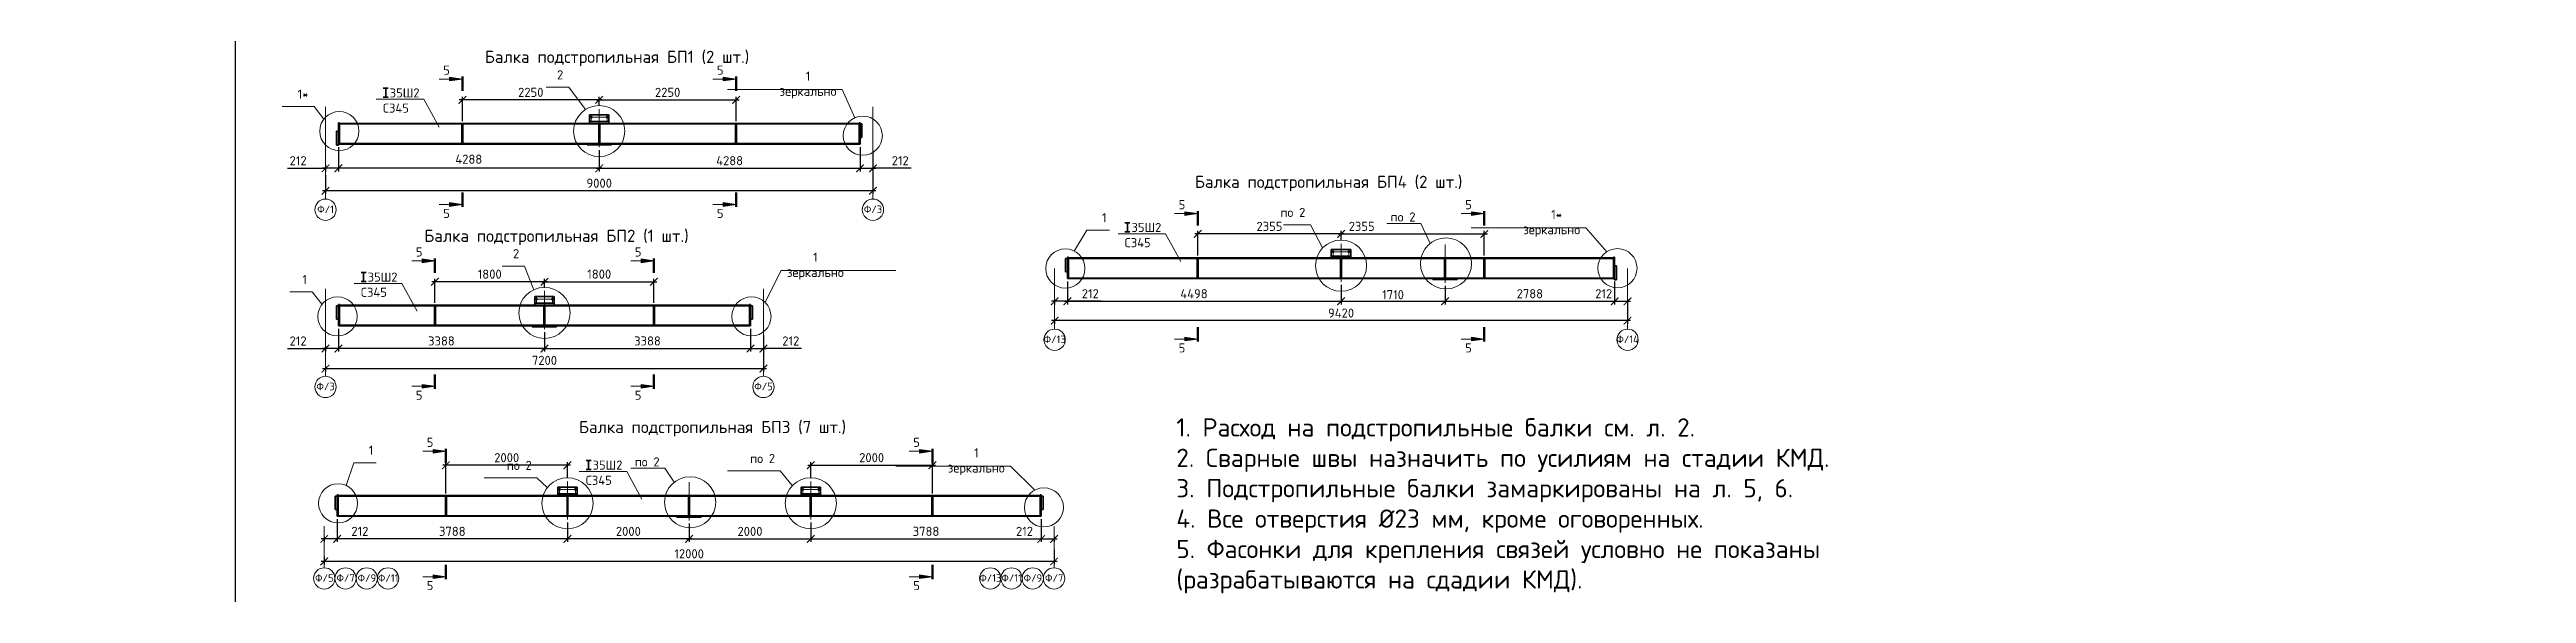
# Model space of a CAD drawing. Header units: millimetres. Extents: x -25910 to 49740, y -35080 to 0.
# Drawn here: x -3059 to 37664, y -10115 to -1167 of the extents above; entities that cross this region are included whole.
import ezdxf
from ezdxf import colors
from ezdxf.entities.mleader import LeaderData, LeaderLine
from ezdxf.math import Vec2, Vec3

# ---------------------------------------------------------------- set-up
doc = ezdxf.new("R2010")
doc.units = ezdxf.units.MM
doc.linetypes.add('JIS_08_11', pattern=[12.8, 11, -0.6, 0.6, -0.6])
for name, color, linetype, lineweight in [('НАДПИСИ', 11, 'Continuous', 13), ('ОСЕВАЯ', 50, 'JIS_08_11', 13), ('ОСНОВНАЯ', 213, 'Continuous', 35)]:
    doc.layers.add(name, color=color, linetype=linetype, lineweight=lineweight)
doc.styles.add('_ОСК', font='isocpeur.ttf', dxfattribs={"height": 3})
doc.styles.add('ОСК', font='isocpeur.ttf')
doc.dimstyles.new('_ОСК', dxfattribs={"dimscale": 25, "dimtxt": 3, "dimasz": 2.5, "dimexe": 1, "dimexo": 1, "dimgap": 1, "dimtad": 3, "dimdec": 0, "dimzin": 1, "dimdsep": 46, "dimtxsty": '_ОСК', "dimblk": 'ARCHTICK', "dimcen": 2, "dimdle": 1, "dimclrt": 256, "dimadec": 0, "dimazin": 0, "dimtfac": 1, "dimtdec": 0, "dimtmove": 1, "dimatfit": 3, "dimfxl": 1, "dimtvp": 2.25, "dimtfill": 1, "dimtolj": 1, "dimtzin": 1, "dimarcsym": 0})

msp = doc.modelspace()

# ---------------------------------------------------------------- texts
at = {"layer": 'НАДПИСИ', "style": 'ОСК'}
for s, insert, char_height, width, attachment_point in [('Балка подстропильная БП1 (2 шт.)', (4098.2, -1187.8), 200, 5224.88, 1), ('Балка подстропильная БП4 (2 шт.)', (15772.2, -3243.6), 200, 5200.963, 1), ('Ф/1', (1479.5, -3795.2), 125, 1000, 5), ('5', (3413.5, -3787.8), 150, 373.756, 1), ('5', (7913.5, -3787.8), 150, 373.756, 1), ('Ф/3', (10479.5, -3795.2), 125, 1000, 5), ('Балка подстропильная БП2 (1 шт.)', (3101.9, -4131.9), 200, 5114.935, 1), ('Ф/13', (13466.1, -5934.2), 125, 1000, 5), ('5', (15505.2, -6000.6), 150, 373.756, 1), ('5', (20215.2, -6000.6), 150, 373.756, 1), ('Ф/14', (22886.1, -5934.2), 125, 1000, 5), ('Ф/3', (1479.5, -6709.9), 125, 1000, 5), ('5', (2963.5, -6778.4), 150, 373.756, 1), ('5', (6563.5, -6778.4), 150, 373.756, 1), ('Ф/5', (8679.5, -6709.9), 125, 1000, 5), ('Балка подстропильная БП3 (7 шт.)', (5646, -7276.6), 200, 5550.976, 1), ('Ф/5', (1458.1, -9860.3), 125, 1000, 5), ('Ф/7', (1808.1, -9860.3), 125, 1000, 5), ('Ф/9', (2158.1, -9860.3), 125, 1000, 5), ('Ф/11', (2508.1, -9860.3), 125, 1000, 5), ('5', (3142.1, -9910), 150, 373.756, 1), ('5', (11142.1, -9910), 150, 373.756, 1), ('Ф/13', (12408.1, -9860.3), 125, 1000, 5), ('Ф/11', (12758.1, -9860.3), 125, 1000, 5), ('Ф/9', (13108.1, -9860.3), 125, 1000, 5), ('Ф/7', (13458.1, -9860.3), 125, 1000, 5)]:
    msp.add_mtext(s, dxfattribs=dict(at, insert=insert, char_height=char_height, width=width, attachment_point=attachment_point))
at = {"layer": 'НАДПИСИ', "insert": (15467.2, -7233.1), "char_height": 300, "attachment_point": 1, "style": 'ОСК'}
msp.add_mtext_dynamic_manual_height_columns('1. Расход на подстропильные балки см. л. 2.\\P2. Сварные швы назначить по усилиям на стадии КМД.\\P3. Подстропильные балки замаркированы на л. 5, 6.\\P4. Все отверстия %%C23 мм, кроме оговоренных.\\P5. Фасонки для крепления связей условно не показаны (разрабатываются на сдадии КМД).', width=13886.373, gutter_width=0, heights=[7252], dxfattribs=at)

# ---------------------------------------------------------------- blocks, each defined once
blk = doc.blocks.new('_ArchTick')
at = {"color": 0, "linetype": 'ByBlock', "const_width": 0.15}
blk.add_lwpolyline([(-0.5, -0.5), (0.5, 0.5)], dxfattribs=at)
blk = doc.blocks.new('*D500')
at = {"layer": 'Defpoints', "color": 0, "transparency": 16777216}
for p in [(1690, -2722), (1478, -3009), (1478, -3121)]:
    blk.add_point(p, dxfattribs=at)
at = {"layer": 'НАДПИСИ', "color": 0, "lineweight": -2, "transparency": 16777216}
for p, q in [((1690, -2772), (1690, -3171)), ((851, -3121), (1478, -3121)), ((1740, -3121), (1428, -3121)), ((1478, -3059), (1478, -3171))]:
    blk.add_line(p, q, dxfattribs=at)
at = {"layer": 'НАДПИСИ', "color": 0, "lineweight": -2, "transparency": 16777216, "xscale": 125, "yscale": 125, "zscale": 125, "rotation": 180}
blk.add_blockref('_ArchTick', (1478, -3121), dxfattribs=at)
at = {"layer": 'НАДПИСИ', "color": 0, "lineweight": -2, "transparency": 16777216, "xscale": 125, "yscale": 125, "zscale": 125}
blk.add_blockref('_ArchTick', (1690, -3121), dxfattribs=at)
at = {"layer": 'НАДПИСИ', "transparency": 16777216, "insert": (1028, -2996), "char_height": 150, "attachment_point": 5, "style": '_ОСК', "bg_fill": 3, "box_fill_scale": 1.1, "bg_fill_color": 256, "bg_fill_true_color": 13158600, "bg_fill_transparency": 0}
blk.add_mtext('\\A1;212', dxfattribs=at)
blk = doc.blocks.new('*D501')
at = {"layer": 'Defpoints', "color": 0, "transparency": 16777216}
for p in [(10478, -2781), (1478, -3186), (1478, -3491)]:
    blk.add_point(p, dxfattribs=at)
at = {"layer": 'НАДПИСИ', "color": 0, "lineweight": -2, "transparency": 16777216}
for p, q in [((10478, -2831), (10478, -3541)), ((1478, -3236), (1478, -3541)), ((10528, -3491), (1428, -3491))]:
    blk.add_line(p, q, dxfattribs=at)
at = {"layer": 'НАДПИСИ', "color": 0, "lineweight": -2, "transparency": 16777216, "xscale": 125, "yscale": 125, "zscale": 125, "rotation": 180}
blk.add_blockref('_ArchTick', (1478, -3491), dxfattribs=at)
at = {"layer": 'НАДПИСИ', "color": 0, "lineweight": -2, "transparency": 16777216, "xscale": 125, "yscale": 125, "zscale": 125}
blk.add_blockref('_ArchTick', (10478, -3491), dxfattribs=at)
at = {"layer": 'НАДПИСИ', "transparency": 16777216, "insert": (5978, -3366), "char_height": 150, "attachment_point": 5, "style": '_ОСК', "bg_fill": 3, "box_fill_scale": 1.1, "bg_fill_color": 256, "bg_fill_true_color": 13158600, "bg_fill_transparency": 0}
blk.add_mtext('\\A1;9000', dxfattribs=at)
blk = doc.blocks.new('*D502')
at = {"layer": 'Defpoints', "color": 0, "transparency": 16777216}
for p in [(10266, -2722), (10478, -3009), (10478, -3121)]:
    blk.add_point(p, dxfattribs=at)
at = {"layer": 'НАДПИСИ', "color": 0, "lineweight": -2, "transparency": 16777216}
for p, q in [((10266, -2772), (10266, -3171)), ((10216, -3121), (10528, -3121)), ((10478, -3059), (10478, -3171)), ((11105, -3121), (10478, -3121))]:
    blk.add_line(p, q, dxfattribs=at)
at = {"layer": 'НАДПИСИ', "color": 0, "lineweight": -2, "transparency": 16777216, "xscale": 125, "yscale": 125, "zscale": 125, "rotation": 180}
blk.add_blockref('_ArchTick', (10266, -3121), dxfattribs=at)
at = {"layer": 'НАДПИСИ', "color": 0, "lineweight": -2, "transparency": 16777216, "xscale": 125, "yscale": 125, "zscale": 125}
blk.add_blockref('_ArchTick', (10478, -3121), dxfattribs=at)
at = {"layer": 'НАДПИСИ', "transparency": 16777216, "insert": (10928, -2996), "char_height": 150, "attachment_point": 5, "style": '_ОСК', "bg_fill": 3, "box_fill_scale": 1.1, "bg_fill_color": 256, "bg_fill_true_color": 13158600, "bg_fill_transparency": 0}
blk.add_mtext('\\A1;212', dxfattribs=at)
blk = doc.blocks.new('*D503')
at = {"layer": 'Defpoints', "color": 0, "transparency": 16777216}
for p in [(1478, -5999), (1478, -6086), (1690, -5712)]:
    blk.add_point(p, dxfattribs=at)
at = {"layer": 'НАДПИСИ', "color": 0, "lineweight": -2, "transparency": 16777216}
for p, q in [((851, -6086), (1478, -6086)), ((1740, -6086), (1428, -6086)), ((1478, -6049), (1478, -6136)), ((1690, -5762), (1690, -6136))]:
    blk.add_line(p, q, dxfattribs=at)
at = {"layer": 'НАДПИСИ', "color": 0, "lineweight": -2, "transparency": 16777216, "xscale": 125, "yscale": 125, "zscale": 125, "rotation": 180}
blk.add_blockref('_ArchTick', (1478, -6086), dxfattribs=at)
at = {"layer": 'НАДПИСИ', "color": 0, "lineweight": -2, "transparency": 16777216, "xscale": 125, "yscale": 125, "zscale": 125}
blk.add_blockref('_ArchTick', (1690, -6086), dxfattribs=at)
at = {"layer": 'НАДПИСИ', "transparency": 16777216, "insert": (1028, -5961), "char_height": 150, "attachment_point": 5, "style": '_ОСК', "bg_fill": 3, "box_fill_scale": 1.1, "bg_fill_color": 256, "bg_fill_true_color": 13158600, "bg_fill_transparency": 0}
blk.add_mtext('\\A1;212', dxfattribs=at)
blk = doc.blocks.new('*D504')
at = {"layer": 'Defpoints', "color": 0, "transparency": 16777216}
for p in [(8466, -5712), (8678, -5999), (8678, -6086)]:
    blk.add_point(p, dxfattribs=at)
at = {"layer": 'НАДПИСИ', "color": 0, "lineweight": -2, "transparency": 16777216}
for p, q in [((8416, -6086), (8728, -6086)), ((8466, -5762), (8466, -6136)), ((8678, -6049), (8678, -6136)), ((9305, -6086), (8678, -6086))]:
    blk.add_line(p, q, dxfattribs=at)
at = {"layer": 'НАДПИСИ', "color": 0, "lineweight": -2, "transparency": 16777216, "xscale": 125, "yscale": 125, "zscale": 125, "rotation": 180}
blk.add_blockref('_ArchTick', (8466, -6086), dxfattribs=at)
at = {"layer": 'НАДПИСИ', "color": 0, "lineweight": -2, "transparency": 16777216, "xscale": 125, "yscale": 125, "zscale": 125}
blk.add_blockref('_ArchTick', (8678, -6086), dxfattribs=at)
at = {"layer": 'НАДПИСИ', "transparency": 16777216, "insert": (9128, -5961), "char_height": 150, "attachment_point": 5, "style": '_ОСК', "bg_fill": 3, "box_fill_scale": 1.1, "bg_fill_color": 256, "bg_fill_true_color": 13158600, "bg_fill_transparency": 0}
blk.add_mtext('\\A1;212', dxfattribs=at)
blk = doc.blocks.new('*D505')
at = {"layer": 'Defpoints', "color": 0, "transparency": 16777216}
for p in [(8678, -5816), (1478, -6330), (1478, -6417)]:
    blk.add_point(p, dxfattribs=at)
at = {"layer": 'НАДПИСИ', "color": 0, "lineweight": -2, "transparency": 16777216}
for p, q in [((8678, -5866), (8678, -6467)), ((8728, -6417), (1428, -6417)), ((1478, -6380), (1478, -6467))]:
    blk.add_line(p, q, dxfattribs=at)
at = {"layer": 'НАДПИСИ', "color": 0, "lineweight": -2, "transparency": 16777216, "xscale": 125, "yscale": 125, "zscale": 125, "rotation": 180}
blk.add_blockref('_ArchTick', (1478, -6417), dxfattribs=at)
at = {"layer": 'НАДПИСИ', "color": 0, "lineweight": -2, "transparency": 16777216, "xscale": 125, "yscale": 125, "zscale": 125}
blk.add_blockref('_ArchTick', (8678, -6417), dxfattribs=at)
at = {"layer": 'НАДПИСИ', "transparency": 16777216, "insert": (5078, -6280), "char_height": 150, "attachment_point": 5, "style": '_ОСК', "bg_fill": 3, "box_fill_scale": 1.1, "bg_fill_color": 256, "bg_fill_true_color": 13158600, "bg_fill_transparency": 0}
blk.add_mtext('\\A1;7200', dxfattribs=at)
blk = doc.blocks.new('*D456')
at = {"layer": 'Defpoints', "color": 0, "transparency": 16777216}
for p in [(1669, -8844), (1457, -9131), (1457, -9218)]:
    blk.add_point(p, dxfattribs=at)
at = {"layer": 'НАДПИСИ', "color": 0, "lineweight": -2, "transparency": 16777216}
for p, q in [((1669, -8894), (1669, -9268)), ((1719, -9218), (1407, -9218)), ((1457, -9181), (1457, -9268)), ((2221, -9218), (1669, -9218))]:
    blk.add_line(p, q, dxfattribs=at)
at = {"layer": 'НАДПИСИ', "color": 0, "lineweight": -2, "transparency": 16777216, "xscale": 125, "yscale": 125, "zscale": 125, "rotation": 180}
blk.add_blockref('_ArchTick', (1457, -9218), dxfattribs=at)
at = {"layer": 'НАДПИСИ', "transparency": 16777216, "insert": (2043, -9093), "char_height": 150, "attachment_point": 5, "style": '_ОСК', "bg_fill": 3, "box_fill_scale": 1.1, "bg_fill_color": 256, "bg_fill_true_color": 13158600, "bg_fill_transparency": 0}
blk.add_mtext('\\A1;212', dxfattribs=at)
at = {"layer": 'НАДПИСИ', "color": 0, "lineweight": -2, "transparency": 16777216, "xscale": 125, "yscale": 125, "zscale": 125}
blk.add_blockref('_ArchTick', (1669, -9218), dxfattribs=at)
blk = doc.blocks.new('*D457')
at = {"layer": 'Defpoints', "color": 0, "transparency": 16777216}
for p in [(13457, -9349), (1457, -9462), (1457, -9587)]:
    blk.add_point(p, dxfattribs=at)
at = {"layer": 'НАДПИСИ', "color": 0, "lineweight": -2, "transparency": 16777216}
for p, q in [((13507, -9587), (1407, -9587)), ((1457, -9512), (1457, -9637)), ((13457, -9399), (13457, -9637))]:
    blk.add_line(p, q, dxfattribs=at)
at = {"layer": 'НАДПИСИ', "color": 0, "lineweight": -2, "transparency": 16777216, "xscale": 125, "yscale": 125, "zscale": 125, "rotation": 180}
blk.add_blockref('_ArchTick', (1457, -9587), dxfattribs=at)
at = {"layer": 'НАДПИСИ', "color": 0, "lineweight": -2, "transparency": 16777216, "xscale": 125, "yscale": 125, "zscale": 125}
blk.add_blockref('_ArchTick', (13457, -9587), dxfattribs=at)
at = {"layer": 'НАДПИСИ', "transparency": 16777216, "insert": (7457, -9462), "char_height": 150, "attachment_point": 5, "style": '_ОСК', "bg_fill": 3, "box_fill_scale": 1.1, "bg_fill_color": 256, "bg_fill_true_color": 13158600, "bg_fill_transparency": 0}
blk.add_mtext('\\A1;12000', dxfattribs=at)
blk = doc.blocks.new('*D458')
at = {"layer": 'Defpoints', "color": 0, "transparency": 16777216}
for p in [(13465, -5221), (13677, -4934), (13465, -5309)]:
    blk.add_point(p, dxfattribs=at)
at = {"layer": 'НАДПИСИ', "color": 0, "lineweight": -2, "transparency": 16777216}
for p, q in [((13465, -5271), (13465, -5359)), ((13677, -4984), (13677, -5359)), ((13727, -5309), (13415, -5309)), ((14229, -5309), (13677, -5309))]:
    blk.add_line(p, q, dxfattribs=at)
at = {"layer": 'НАДПИСИ', "color": 0, "lineweight": -2, "transparency": 16777216, "xscale": 125, "yscale": 125, "zscale": 125, "rotation": 180}
blk.add_blockref('_ArchTick', (13465, -5309), dxfattribs=at)
at = {"layer": 'НАДПИСИ', "transparency": 16777216, "insert": (14052, -5184), "char_height": 150, "attachment_point": 5, "style": '_ОСК', "bg_fill": 3, "box_fill_scale": 1.1, "bg_fill_color": 256, "bg_fill_true_color": 13158600, "bg_fill_transparency": 0}
blk.add_mtext('\\A1;212', dxfattribs=at)
at = {"layer": 'НАДПИСИ', "color": 0, "lineweight": -2, "transparency": 16777216, "xscale": 125, "yscale": 125, "zscale": 125}
blk.add_blockref('_ArchTick', (13677, -5309), dxfattribs=at)
blk = doc.blocks.new('*D459')
at = {"layer": 'Defpoints', "color": 0, "transparency": 16777216}
for p in [(22885, -5268), (13465, -5552), (13465, -5627)]:
    blk.add_point(p, dxfattribs=at)
at = {"layer": 'НАДПИСИ', "color": 0, "lineweight": -2, "transparency": 16777216}
for p, q in [((22935, -5627), (13415, -5627)), ((13465, -5602), (13465, -5677)), ((22885, -5318), (22885, -5677))]:
    blk.add_line(p, q, dxfattribs=at)
at = {"layer": 'НАДПИСИ', "color": 0, "lineweight": -2, "transparency": 16777216, "xscale": 125, "yscale": 125, "zscale": 125, "rotation": 180}
blk.add_blockref('_ArchTick', (13465, -5627), dxfattribs=at)
at = {"layer": 'НАДПИСИ', "color": 0, "lineweight": -2, "transparency": 16777216, "xscale": 125, "yscale": 125, "zscale": 125}
blk.add_blockref('_ArchTick', (22885, -5627), dxfattribs=at)
at = {"layer": 'НАДПИСИ', "transparency": 16777216, "insert": (18175, -5502), "char_height": 150, "attachment_point": 5, "style": '_ОСК', "bg_fill": 3, "box_fill_scale": 1.1, "bg_fill_color": 256, "bg_fill_true_color": 13158600, "bg_fill_transparency": 0}
blk.add_mtext('\\A1;9420', dxfattribs=at)
blk = doc.blocks.new('*D460')
at = {"layer": 'Defpoints', "color": 0, "transparency": 16777216}
for p in [(22885, -5221), (22885, -5309)]:
    blk.add_point(p, dxfattribs=at)
at = {"layer": 'НАДПИСИ', "color": 0, "lineweight": -2, "transparency": 16777216}
for p, q in [((22673, -4984), (22673, -5359)), ((22885, -5271), (22885, -5359)), ((22623, -5309), (22935, -5309))]:
    blk.add_line(p, q, dxfattribs=at)
at = {"layer": 'НАДПИСИ', "transparency": 16777216, "insert": (22493, -5184), "char_height": 150, "attachment_point": 5, "style": '_ОСК', "bg_fill": 3, "box_fill_scale": 1.1, "bg_fill_color": 256, "bg_fill_true_color": 13158600, "bg_fill_transparency": 0}
blk.add_mtext('\\A1;212', dxfattribs=at)
at = {"layer": 'Defpoints', "color": 0, "transparency": 16777216}
blk.add_point((22673, -4934), dxfattribs=at)
at = {"layer": 'НАДПИСИ', "color": 0, "lineweight": -2, "transparency": 16777216, "xscale": 125, "yscale": 125, "zscale": 125, "rotation": 180}
blk.add_blockref('_ArchTick', (22673, -5309), dxfattribs=at)
at = {"layer": 'НАДПИСИ', "color": 0, "lineweight": -2, "transparency": 16777216, "xscale": 125, "yscale": 125, "zscale": 125}
blk.add_blockref('_ArchTick', (22885, -5309), dxfattribs=at)
blk = doc.blocks.new('*D461')
at = {"layer": 'Defpoints', "color": 0, "transparency": 16777216}
for p in [(5978, -2775), (10266, -2722), (10266, -3121)]:
    blk.add_point(p, dxfattribs=at)
at = {"layer": 'НАДПИСИ', "color": 0, "lineweight": -2, "transparency": 16777216}
for p, q in [((5978, -2825), (5978, -3171)), ((10266, -2772), (10266, -3171)), ((5928, -3121), (10316, -3121))]:
    blk.add_line(p, q, dxfattribs=at)
at = {"layer": 'НАДПИСИ', "color": 0, "lineweight": -2, "transparency": 16777216, "xscale": 125, "yscale": 125, "zscale": 125, "rotation": 180}
blk.add_blockref('_ArchTick', (5978, -3121), dxfattribs=at)
at = {"layer": 'НАДПИСИ', "color": 0, "lineweight": -2, "transparency": 16777216, "xscale": 125, "yscale": 125, "zscale": 125}
blk.add_blockref('_ArchTick', (10266, -3121), dxfattribs=at)
at = {"layer": 'НАДПИСИ', "transparency": 16777216, "insert": (8122, -2996), "char_height": 150, "attachment_point": 5, "style": '_ОСК', "bg_fill": 3, "box_fill_scale": 1.1, "bg_fill_color": 256, "bg_fill_true_color": 13158600, "bg_fill_transparency": 0}
blk.add_mtext('\\A1;4288', dxfattribs=at)
blk = doc.blocks.new('*D462')
at = {"layer": 'Defpoints', "color": 0, "transparency": 16777216}
for p in [(1690, -2722), (5978, -2775), (1690, -3121)]:
    blk.add_point(p, dxfattribs=at)
at = {"layer": 'НАДПИСИ', "color": 0, "lineweight": -2, "transparency": 16777216}
for p, q in [((1690, -2772), (1690, -3171)), ((5978, -2825), (5978, -3171)), ((6028, -3121), (1640, -3121))]:
    blk.add_line(p, q, dxfattribs=at)
at = {"layer": 'НАДПИСИ', "color": 0, "lineweight": -2, "transparency": 16777216, "xscale": 125, "yscale": 125, "zscale": 125, "rotation": 180}
blk.add_blockref('_ArchTick', (1690, -3121), dxfattribs=at)
at = {"layer": 'НАДПИСИ', "color": 0, "lineweight": -2, "transparency": 16777216, "xscale": 125, "yscale": 125, "zscale": 125}
blk.add_blockref('_ArchTick', (5978, -3121), dxfattribs=at)
at = {"layer": 'НАДПИСИ', "transparency": 16777216, "insert": (3834, -2971), "char_height": 150, "attachment_point": 5, "style": '_ОСК', "bg_fill": 3, "box_fill_scale": 1.1, "bg_fill_color": 256, "bg_fill_true_color": 13158600, "bg_fill_transparency": 0}
blk.add_mtext('\\A1;4288', dxfattribs=at)
blk = doc.blocks.new('_None')
blk = doc.blocks.new('A$C6A7E4B16')
at = {"layer": 'ОСНОВНАЯ'}
for p, q in [((0, 30), (16.7, 30)), ((0, 0), (16.7, 0)), ((8.4, 30), (8.4, 0))]:
    blk.add_line(p, q, dxfattribs=at)
blk = doc.blocks.new('*D498')
at = {"layer": 'Defpoints', "color": 0, "transparency": 16777216}
for p in [(1690, -5999), (1690, -6086), (5078, -5765)]:
    blk.add_point(p, dxfattribs=at)
at = {"layer": 'НАДПИСИ', "color": 0, "lineweight": -2, "transparency": 16777216}
for p, q in [((5128, -6086), (1640, -6086)), ((1690, -6049), (1690, -6136)), ((5078, -5815), (5078, -6136))]:
    blk.add_line(p, q, dxfattribs=at)
at = {"layer": 'НАДПИСИ', "color": 0, "lineweight": -2, "transparency": 16777216, "xscale": 125, "yscale": 125, "zscale": 125, "rotation": 180}
blk.add_blockref('_ArchTick', (1690, -6086), dxfattribs=at)
at = {"layer": 'НАДПИСИ', "color": 0, "lineweight": -2, "transparency": 16777216, "xscale": 125, "yscale": 125, "zscale": 125}
blk.add_blockref('_ArchTick', (5078, -6086), dxfattribs=at)
at = {"layer": 'НАДПИСИ', "transparency": 16777216, "insert": (3384, -5961), "char_height": 150, "attachment_point": 5, "style": '_ОСК', "bg_fill": 3, "box_fill_scale": 1.1, "bg_fill_color": 256, "bg_fill_true_color": 13158600, "bg_fill_transparency": 0}
blk.add_mtext('\\A1;3388', dxfattribs=at)
blk = doc.blocks.new('*D499')
at = {"layer": 'Defpoints', "color": 0, "transparency": 16777216}
for p in [(5078, -5765), (8466, -5999), (8466, -6086)]:
    blk.add_point(p, dxfattribs=at)
at = {"layer": 'НАДПИСИ', "color": 0, "lineweight": -2, "transparency": 16777216}
for p, q in [((5028, -6086), (8516, -6086)), ((5078, -5815), (5078, -6136)), ((8466, -6049), (8466, -6136))]:
    blk.add_line(p, q, dxfattribs=at)
at = {"layer": 'НАДПИСИ', "color": 0, "lineweight": -2, "transparency": 16777216, "xscale": 125, "yscale": 125, "zscale": 125, "rotation": 180}
blk.add_blockref('_ArchTick', (5078, -6086), dxfattribs=at)
at = {"layer": 'НАДПИСИ', "color": 0, "lineweight": -2, "transparency": 16777216, "xscale": 125, "yscale": 125, "zscale": 125}
blk.add_blockref('_ArchTick', (8466, -6086), dxfattribs=at)
at = {"layer": 'НАДПИСИ', "transparency": 16777216, "insert": (6772, -5961), "char_height": 150, "attachment_point": 5, "style": '_ОСК', "bg_fill": 3, "box_fill_scale": 1.1, "bg_fill_color": 256, "bg_fill_true_color": 13158600, "bg_fill_transparency": 0}
blk.add_mtext('\\A1;3388', dxfattribs=at)
blk = doc.blocks.new('*D428')
at = {"layer": 'Defpoints', "color": 0, "transparency": 16777216}
for p in [(19885, -5004), (22673, -4934), (22673, -5309)]:
    blk.add_point(p, dxfattribs=at)
at = {"layer": 'НАДПИСИ', "color": 0, "lineweight": -2, "transparency": 16777216}
for p, q in [((19885, -5054), (19885, -5359)), ((22673, -4984), (22673, -5359)), ((19835, -5309), (22723, -5309))]:
    blk.add_line(p, q, dxfattribs=at)
at = {"layer": 'НАДПИСИ', "color": 0, "lineweight": -2, "transparency": 16777216, "xscale": 125, "yscale": 125, "zscale": 125, "rotation": 180}
blk.add_blockref('_ArchTick', (19885, -5309), dxfattribs=at)
at = {"layer": 'НАДПИСИ', "color": 0, "lineweight": -2, "transparency": 16777216, "xscale": 125, "yscale": 125, "zscale": 125}
blk.add_blockref('_ArchTick', (22673, -5309), dxfattribs=at)
at = {"layer": 'НАДПИСИ', "transparency": 16777216, "insert": (21279, -5184), "char_height": 150, "attachment_point": 5, "style": '_ОСК', "bg_fill": 3, "box_fill_scale": 1.1, "bg_fill_color": 256, "bg_fill_true_color": 13158600, "bg_fill_transparency": 0}
blk.add_mtext('\\A1;2788', dxfattribs=at)
blk = doc.blocks.new('*D429')
at = {"layer": 'Defpoints', "color": 0, "transparency": 16777216}
for p in [(13677, -4934), (18175, -4988), (18175, -5309)]:
    blk.add_point(p, dxfattribs=at)
at = {"layer": 'НАДПИСИ', "color": 0, "lineweight": -2, "transparency": 16777216}
for p, q in [((13677, -4984), (13677, -5359)), ((18175, -5038), (18175, -5359)), ((13627, -5309), (18225, -5309))]:
    blk.add_line(p, q, dxfattribs=at)
at = {"layer": 'НАДПИСИ', "color": 0, "lineweight": -2, "transparency": 16777216, "xscale": 125, "yscale": 125, "zscale": 125, "rotation": 180}
blk.add_blockref('_ArchTick', (13677, -5309), dxfattribs=at)
at = {"layer": 'НАДПИСИ', "color": 0, "lineweight": -2, "transparency": 16777216, "xscale": 125, "yscale": 125, "zscale": 125}
blk.add_blockref('_ArchTick', (18175, -5309), dxfattribs=at)
at = {"layer": 'НАДПИСИ', "transparency": 16777216, "insert": (15757, -5184), "char_height": 150, "attachment_point": 5, "style": '_ОСК', "bg_fill": 3, "box_fill_scale": 1.1, "bg_fill_color": 256, "bg_fill_true_color": 13158600, "bg_fill_transparency": 0}
blk.add_mtext('\\A1;4498', dxfattribs=at)
blk = doc.blocks.new('*D430')
at = {"layer": 'Defpoints', "color": 0, "transparency": 16777216}
for p in [(18175, -4988), (19885, -5004), (19885, -5309)]:
    blk.add_point(p, dxfattribs=at)
at = {"layer": 'НАДПИСИ', "color": 0, "lineweight": -2, "transparency": 16777216}
for p, q in [((18175, -5038), (18175, -5359)), ((19885, -5054), (19885, -5359)), ((18125, -5309), (19935, -5309))]:
    blk.add_line(p, q, dxfattribs=at)
at = {"layer": 'НАДПИСИ', "color": 0, "lineweight": -2, "transparency": 16777216, "xscale": 125, "yscale": 125, "zscale": 125, "rotation": 180}
blk.add_blockref('_ArchTick', (18175, -5309), dxfattribs=at)
at = {"layer": 'НАДПИСИ', "color": 0, "lineweight": -2, "transparency": 16777216, "xscale": 125, "yscale": 125, "zscale": 125}
blk.add_blockref('_ArchTick', (19885, -5309), dxfattribs=at)
at = {"layer": 'НАДПИСИ', "transparency": 16777216, "insert": (19030, -5200), "char_height": 150, "attachment_point": 5, "style": '_ОСК', "bg_fill": 3, "box_fill_scale": 1.1, "bg_fill_color": 256, "bg_fill_true_color": 13158600, "bg_fill_transparency": 0}
blk.add_mtext('\\A1;1710', dxfattribs=at)
blk = doc.blocks.new('*D431')
at = {"layer": 'Defpoints', "color": 0, "transparency": 16777216}
for p in [(5457, -8897), (1669, -9093), (1669, -9218)]:
    blk.add_point(p, dxfattribs=at)
at = {"layer": 'НАДПИСИ', "color": 0, "lineweight": -2, "transparency": 16777216}
for p, q in [((5457, -8947), (5457, -9268)), ((5507, -9218), (1619, -9218)), ((1669, -9143), (1669, -9268))]:
    blk.add_line(p, q, dxfattribs=at)
at = {"layer": 'НАДПИСИ', "color": 0, "lineweight": -2, "transparency": 16777216, "xscale": 125, "yscale": 125, "zscale": 125, "rotation": 180}
blk.add_blockref('_ArchTick', (1669, -9218), dxfattribs=at)
at = {"layer": 'НАДПИСИ', "color": 0, "lineweight": -2, "transparency": 16777216, "xscale": 125, "yscale": 125, "zscale": 125}
blk.add_blockref('_ArchTick', (5457, -9218), dxfattribs=at)
at = {"layer": 'НАДПИСИ', "transparency": 16777216, "insert": (3563, -9093), "char_height": 150, "attachment_point": 5, "style": '_ОСК', "bg_fill": 3, "box_fill_scale": 1.1, "bg_fill_color": 256, "bg_fill_true_color": 13158600, "bg_fill_transparency": 0}
blk.add_mtext('\\A1;3788', dxfattribs=at)
blk = doc.blocks.new('*D432')
at = {"layer": 'Defpoints', "color": 0, "transparency": 16777216}
for p in [(7457, -8913), (5457, -9093), (5457, -9218)]:
    blk.add_point(p, dxfattribs=at)
at = {"layer": 'НАДПИСИ', "color": 0, "lineweight": -2, "transparency": 16777216}
for p, q in [((7507, -9218), (5407, -9218)), ((5457, -9143), (5457, -9268)), ((7457, -8963), (7457, -9268))]:
    blk.add_line(p, q, dxfattribs=at)
at = {"layer": 'НАДПИСИ', "color": 0, "lineweight": -2, "transparency": 16777216, "xscale": 125, "yscale": 125, "zscale": 125, "rotation": 180}
blk.add_blockref('_ArchTick', (5457, -9218), dxfattribs=at)
at = {"layer": 'НАДПИСИ', "color": 0, "lineweight": -2, "transparency": 16777216, "xscale": 125, "yscale": 125, "zscale": 125}
blk.add_blockref('_ArchTick', (7457, -9218), dxfattribs=at)
at = {"layer": 'НАДПИСИ', "transparency": 16777216, "insert": (6457, -9093), "char_height": 150, "attachment_point": 5, "style": '_ОСК', "bg_fill": 3, "box_fill_scale": 1.1, "bg_fill_color": 256, "bg_fill_true_color": 13158600, "bg_fill_transparency": 0}
blk.add_mtext('\\A1;2000', dxfattribs=at)
blk = doc.blocks.new('*D433')
at = {"layer": 'Defpoints', "color": 0, "transparency": 16777216}
for p in [(9457, -8897), (13245, -9093), (13245, -9218)]:
    blk.add_point(p, dxfattribs=at)
at = {"layer": 'НАДПИСИ', "color": 0, "lineweight": -2, "transparency": 16777216}
for p, q in [((9457, -8947), (9457, -9268)), ((9407, -9218), (13295, -9218)), ((13245, -9143), (13245, -9268))]:
    blk.add_line(p, q, dxfattribs=at)
at = {"layer": 'НАДПИСИ', "color": 0, "lineweight": -2, "transparency": 16777216, "xscale": 125, "yscale": 125, "zscale": 125, "rotation": 180}
blk.add_blockref('_ArchTick', (9457, -9218), dxfattribs=at)
at = {"layer": 'НАДПИСИ', "color": 0, "lineweight": -2, "transparency": 16777216, "xscale": 125, "yscale": 125, "zscale": 125}
blk.add_blockref('_ArchTick', (13245, -9218), dxfattribs=at)
at = {"layer": 'НАДПИСИ', "transparency": 16777216, "insert": (11351, -9093), "char_height": 150, "attachment_point": 5, "style": '_ОСК', "bg_fill": 3, "box_fill_scale": 1.1, "bg_fill_color": 256, "bg_fill_true_color": 13158600, "bg_fill_transparency": 0}
blk.add_mtext('\\A1;3788', dxfattribs=at)
blk = doc.blocks.new('*D434')
at = {"layer": 'Defpoints', "color": 0, "transparency": 16777216}
for p in [(7457, -8913), (9457, -9093), (9457, -9218)]:
    blk.add_point(p, dxfattribs=at)
at = {"layer": 'НАДПИСИ', "color": 0, "lineweight": -2, "transparency": 16777216}
for p, q in [((7407, -9218), (9507, -9218)), ((7457, -8963), (7457, -9268)), ((9457, -9143), (9457, -9268))]:
    blk.add_line(p, q, dxfattribs=at)
at = {"layer": 'НАДПИСИ', "color": 0, "lineweight": -2, "transparency": 16777216, "xscale": 125, "yscale": 125, "zscale": 125, "rotation": 180}
blk.add_blockref('_ArchTick', (7457, -9218), dxfattribs=at)
at = {"layer": 'НАДПИСИ', "color": 0, "lineweight": -2, "transparency": 16777216, "xscale": 125, "yscale": 125, "zscale": 125}
blk.add_blockref('_ArchTick', (9457, -9218), dxfattribs=at)
at = {"layer": 'НАДПИСИ', "transparency": 16777216, "insert": (8457, -9093), "char_height": 150, "attachment_point": 5, "style": '_ОСК', "bg_fill": 3, "box_fill_scale": 1.1, "bg_fill_color": 256, "bg_fill_true_color": 13158600, "bg_fill_transparency": 0}
blk.add_mtext('\\A1;2000', dxfattribs=at)
blk = doc.blocks.new('*D463')
at = {"layer": 'Defpoints', "color": 0, "transparency": 16777216}
for p in [(13457, -9131), (13457, -9218)]:
    blk.add_point(p, dxfattribs=at)
at = {"layer": 'НАДПИСИ', "color": 0, "lineweight": -2, "transparency": 16777216}
for p, q in [((13245, -8894), (13245, -9268)), ((13195, -9218), (13507, -9218)), ((13457, -9181), (13457, -9268))]:
    blk.add_line(p, q, dxfattribs=at)
at = {"layer": 'НАДПИСИ', "color": 0, "lineweight": -2, "transparency": 16777216, "xscale": 125, "yscale": 125, "zscale": 125}
blk.add_blockref('_ArchTick', (13457, -9218), dxfattribs=at)
at = {"layer": 'НАДПИСИ', "transparency": 16777216, "insert": (12970, -9093), "char_height": 150, "attachment_point": 5, "style": '_ОСК', "bg_fill": 3, "box_fill_scale": 1.1, "bg_fill_color": 256, "bg_fill_true_color": 13158600, "bg_fill_transparency": 0}
blk.add_mtext('\\A1;212', dxfattribs=at)
at = {"layer": 'Defpoints', "color": 0, "transparency": 16777216}
blk.add_point((13245, -8844), dxfattribs=at)
at = {"layer": 'НАДПИСИ', "color": 0, "lineweight": -2, "transparency": 16777216, "xscale": 125, "yscale": 125, "zscale": 125, "rotation": 180}
blk.add_blockref('_ArchTick', (13245, -9218), dxfattribs=at)
blk = doc.blocks.new('*D320')
at = {"layer": 'Defpoints', "color": 0, "transparency": 16777216}
for p in [(8228, -1996), (5978, -2146), (8228, -2396)]:
    blk.add_point(p, dxfattribs=at)
at = {"layer": 'НАДПИСИ', "color": 0, "lineweight": -2, "transparency": 16777216}
for p, q in [((5928, -1996), (8278, -1996)), ((5978, -2096), (5978, -1946)), ((8228, -2346), (8228, -1946))]:
    blk.add_line(p, q, dxfattribs=at)
at = {"layer": 'НАДПИСИ', "color": 0, "lineweight": -2, "transparency": 16777216, "xscale": 125, "yscale": 125, "zscale": 125, "rotation": 180}
blk.add_blockref('_ArchTick', (5978, -1996), dxfattribs=at)
at = {"layer": 'НАДПИСИ', "color": 0, "lineweight": -2, "transparency": 16777216, "xscale": 125, "yscale": 125, "zscale": 125}
blk.add_blockref('_ArchTick', (8228, -1996), dxfattribs=at)
at = {"layer": 'НАДПИСИ', "transparency": 16777216, "insert": (7103, -1871), "char_height": 150, "attachment_point": 5, "style": '_ОСК', "bg_fill": 3, "box_fill_scale": 1.1, "bg_fill_color": 256, "bg_fill_true_color": 13158600, "bg_fill_transparency": 0}
blk.add_mtext('\\A1;2250', dxfattribs=at)
blk = doc.blocks.new('*D321')
at = {"layer": 'Defpoints', "color": 0, "transparency": 16777216}
for p in [(3728, -1996), (3728, -2396), (5978, -2146)]:
    blk.add_point(p, dxfattribs=at)
at = {"layer": 'НАДПИСИ', "color": 0, "lineweight": -2, "transparency": 16777216}
for p, q in [((6028, -1996), (3678, -1996)), ((3728, -2346), (3728, -1946)), ((5978, -2096), (5978, -1946))]:
    blk.add_line(p, q, dxfattribs=at)
at = {"layer": 'НАДПИСИ', "color": 0, "lineweight": -2, "transparency": 16777216, "xscale": 125, "yscale": 125, "zscale": 125, "rotation": 180}
blk.add_blockref('_ArchTick', (3728, -1996), dxfattribs=at)
at = {"layer": 'НАДПИСИ', "color": 0, "lineweight": -2, "transparency": 16777216, "xscale": 125, "yscale": 125, "zscale": 125}
blk.add_blockref('_ArchTick', (5978, -1996), dxfattribs=at)
at = {"layer": 'НАДПИСИ', "transparency": 16777216, "insert": (4853, -1871), "char_height": 150, "attachment_point": 5, "style": '_ОСК', "bg_fill": 3, "box_fill_scale": 1.1, "bg_fill_color": 256, "bg_fill_true_color": 13158600, "bg_fill_transparency": 0}
blk.add_mtext('\\A1;2250', dxfattribs=at)
blk = doc.blocks.new('*D322')
at = {"layer": 'Defpoints', "color": 0, "transparency": 16777216}
for p in [(5078, -5137), (6878, -4987), (6878, -5386)]:
    blk.add_point(p, dxfattribs=at)
at = {"layer": 'НАДПИСИ', "color": 0, "lineweight": -2, "transparency": 16777216}
for p, q in [((5028, -4987), (6928, -4987)), ((5078, -5087), (5078, -4937)), ((6878, -5336), (6878, -4937))]:
    blk.add_line(p, q, dxfattribs=at)
at = {"layer": 'НАДПИСИ', "color": 0, "lineweight": -2, "transparency": 16777216, "xscale": 125, "yscale": 125, "zscale": 125, "rotation": 180}
blk.add_blockref('_ArchTick', (5078, -4987), dxfattribs=at)
at = {"layer": 'НАДПИСИ', "color": 0, "lineweight": -2, "transparency": 16777216, "xscale": 125, "yscale": 125, "zscale": 125}
blk.add_blockref('_ArchTick', (6878, -4987), dxfattribs=at)
at = {"layer": 'НАДПИСИ', "transparency": 16777216, "insert": (5978, -4862), "char_height": 150, "attachment_point": 5, "style": '_ОСК', "bg_fill": 3, "box_fill_scale": 1.1, "bg_fill_color": 256, "bg_fill_true_color": 13158600, "bg_fill_transparency": 0}
blk.add_mtext('\\A1;1800', dxfattribs=at)
blk = doc.blocks.new('*D323')
at = {"layer": 'Defpoints', "color": 0, "transparency": 16777216}
for p in [(3278, -4987), (5078, -5137), (3278, -5386)]:
    blk.add_point(p, dxfattribs=at)
at = {"layer": 'НАДПИСИ', "color": 0, "lineweight": -2, "transparency": 16777216}
for p, q in [((5128, -4987), (3228, -4987)), ((3278, -5336), (3278, -4937)), ((5078, -5087), (5078, -4937))]:
    blk.add_line(p, q, dxfattribs=at)
at = {"layer": 'НАДПИСИ', "color": 0, "lineweight": -2, "transparency": 16777216, "xscale": 125, "yscale": 125, "zscale": 125, "rotation": 180}
blk.add_blockref('_ArchTick', (3278, -4987), dxfattribs=at)
at = {"layer": 'НАДПИСИ', "color": 0, "lineweight": -2, "transparency": 16777216, "xscale": 125, "yscale": 125, "zscale": 125}
blk.add_blockref('_ArchTick', (5078, -4987), dxfattribs=at)
at = {"layer": 'НАДПИСИ', "transparency": 16777216, "insert": (4178, -4862), "char_height": 150, "attachment_point": 5, "style": '_ОСК', "bg_fill": 3, "box_fill_scale": 1.1, "bg_fill_color": 256, "bg_fill_true_color": 13158600, "bg_fill_transparency": 0}
blk.add_mtext('\\A1;1800', dxfattribs=at)
blk = doc.blocks.new('*D307')
at = {"layer": 'Defpoints', "color": 0, "transparency": 16777216}
for p in [(11457, -8006), (9457, -8269), (11457, -8518)]:
    blk.add_point(p, dxfattribs=at)
at = {"layer": 'НАДПИСИ', "color": 0, "lineweight": -2, "transparency": 16777216}
for p, q in [((9407, -8006), (11507, -8006)), ((9457, -8219), (9457, -7956)), ((11457, -8468), (11457, -7956))]:
    blk.add_line(p, q, dxfattribs=at)
at = {"layer": 'НАДПИСИ', "color": 0, "lineweight": -2, "transparency": 16777216, "xscale": 125, "yscale": 125, "zscale": 125, "rotation": 180}
blk.add_blockref('_ArchTick', (9457, -8006), dxfattribs=at)
at = {"layer": 'НАДПИСИ', "color": 0, "lineweight": -2, "transparency": 16777216, "xscale": 125, "yscale": 125, "zscale": 125}
blk.add_blockref('_ArchTick', (11457, -8006), dxfattribs=at)
at = {"layer": 'НАДПИСИ', "transparency": 16777216, "insert": (10457, -7881), "char_height": 150, "attachment_point": 5, "style": '_ОСК', "bg_fill": 3, "box_fill_scale": 1.1, "bg_fill_color": 256, "bg_fill_true_color": 13158600, "bg_fill_transparency": 0}
blk.add_mtext('\\A1;2000', dxfattribs=at)
blk = doc.blocks.new('*D308')
at = {"layer": 'Defpoints', "color": 0, "transparency": 16777216}
for p in [(3457, -8006), (3457, -8518), (5457, -8269)]:
    blk.add_point(p, dxfattribs=at)
at = {"layer": 'НАДПИСИ', "color": 0, "lineweight": -2, "transparency": 16777216}
for p, q in [((5507, -8006), (3407, -8006)), ((3457, -8468), (3457, -7956)), ((5457, -8219), (5457, -7956))]:
    blk.add_line(p, q, dxfattribs=at)
at = {"layer": 'НАДПИСИ', "color": 0, "lineweight": -2, "transparency": 16777216, "xscale": 125, "yscale": 125, "zscale": 125, "rotation": 180}
blk.add_blockref('_ArchTick', (3457, -8006), dxfattribs=at)
at = {"layer": 'НАДПИСИ', "color": 0, "lineweight": -2, "transparency": 16777216, "xscale": 125, "yscale": 125, "zscale": 125}
blk.add_blockref('_ArchTick', (5457, -8006), dxfattribs=at)
at = {"layer": 'НАДПИСИ', "transparency": 16777216, "insert": (4457, -7881), "char_height": 150, "attachment_point": 5, "style": '_ОСК', "bg_fill": 3, "box_fill_scale": 1.1, "bg_fill_color": 256, "bg_fill_true_color": 13158600, "bg_fill_transparency": 0}
blk.add_mtext('\\A1;2000', dxfattribs=at)
blk = doc.blocks.new('*D311')
at = {"layer": 'Defpoints', "color": 0, "transparency": 16777216}
for p in [(15820, -4201), (18175, -4359), (15820, -4608)]:
    blk.add_point(p, dxfattribs=at)
at = {"layer": 'НАДПИСИ', "color": 0, "lineweight": -2, "transparency": 16777216}
for p, q in [((18225, -4201), (15770, -4201)), ((15820, -4558), (15820, -4151)), ((18175, -4309), (18175, -4151))]:
    blk.add_line(p, q, dxfattribs=at)
at = {"layer": 'НАДПИСИ', "color": 0, "lineweight": -2, "transparency": 16777216, "xscale": 125, "yscale": 125, "zscale": 125, "rotation": 180}
blk.add_blockref('_ArchTick', (15820, -4201), dxfattribs=at)
at = {"layer": 'НАДПИСИ', "color": 0, "lineweight": -2, "transparency": 16777216, "xscale": 125, "yscale": 125, "zscale": 125}
blk.add_blockref('_ArchTick', (18175, -4201), dxfattribs=at)
at = {"layer": 'НАДПИСИ', "transparency": 16777216, "insert": (16997, -4076), "char_height": 150, "attachment_point": 5, "style": '_ОСК', "bg_fill": 3, "box_fill_scale": 1.1, "bg_fill_color": 256, "bg_fill_true_color": 13158600, "bg_fill_transparency": 0}
blk.add_mtext('\\A1;2355', dxfattribs=at)
blk = doc.blocks.new('*D312')
at = {"layer": 'Defpoints', "color": 0, "transparency": 16777216}
for p in [(20530, -4201), (20530, -4608)]:
    blk.add_point(p, dxfattribs=at)
at = {"layer": 'НАДПИСИ', "color": 0, "lineweight": -2, "transparency": 16777216}
for p, q in [((18125, -4201), (20580, -4201)), ((18175, -4309), (18175, -4151)), ((20530, -4558), (20530, -4151))]:
    blk.add_line(p, q, dxfattribs=at)
at = {"layer": 'НАДПИСИ', "color": 0, "lineweight": -2, "transparency": 16777216, "xscale": 125, "yscale": 125, "zscale": 125}
blk.add_blockref('_ArchTick', (20530, -4201), dxfattribs=at)
at = {"layer": 'НАДПИСИ', "transparency": 16777216, "insert": (18514, -4076), "char_height": 150, "attachment_point": 5, "style": '_ОСК', "bg_fill": 3, "box_fill_scale": 1.1, "bg_fill_color": 256, "bg_fill_true_color": 13158600, "bg_fill_transparency": 0}
blk.add_mtext('\\A1;2355', dxfattribs=at)
at = {"layer": 'Defpoints', "color": 0, "transparency": 16777216}
blk.add_point((18175, -4359), dxfattribs=at)
at = {"layer": 'НАДПИСИ', "color": 0, "lineweight": -2, "transparency": 16777216, "xscale": 125, "yscale": 125, "zscale": 125, "rotation": 180}
blk.add_blockref('_ArchTick', (18175, -4201), dxfattribs=at)

# ---------------------------------------------------------------- hatches: boundary and pattern name
at = {"layer": 'ОСНОВНАЯ'}
h = msp.add_hatch(color=256, dxfattribs=at)
h.dxf.hatch_style = 1
edge = h.paths.add_edge_path()
edge.add_arc((5848.1, -2281.6), 11.5, 450, 540, ccw=False)
edge.add_line((5848.1, -2270.1), (5848.1, -2281.6))
edge.add_line((5848.1, -2281.6), (5836.6, -2281.6))
edge = h.paths.add_edge_path()
edge.add_arc((5848.1, -2281.6), 11.5, 180, 270, ccw=False)
edge.add_line((5836.6, -2281.6), (5848.1, -2281.6))
edge.add_line((5848.1, -2281.6), (5848.1, -2293.1))
edge = h.paths.add_edge_path()
edge.add_arc((5848.1, -2281.6), 11.5, 270, 360, ccw=False)
edge.add_line((5848.1, -2293.1), (5848.1, -2281.6))
edge.add_line((5848.1, -2281.6), (5859.6, -2281.6))
edge = h.paths.add_edge_path()
edge.add_arc((5848.1, -2281.6), 11.5, 360, 450, ccw=False)
edge.add_line((5859.6, -2281.6), (5848.1, -2281.6))
edge.add_line((5848.1, -2281.6), (5848.1, -2270.1))
h = msp.add_hatch(color=256, dxfattribs=at)
h.dxf.hatch_style = 1
edge = h.paths.add_edge_path()
edge.add_arc((6108.1, -2281.6), 11.5, 450, 540, ccw=False)
edge.add_line((6108.1, -2270.1), (6108.1, -2281.6))
edge.add_line((6108.1, -2281.6), (6096.6, -2281.6))
edge = h.paths.add_edge_path()
edge.add_arc((6108.1, -2281.6), 11.5, 180, 270, ccw=False)
edge.add_line((6096.6, -2281.6), (6108.1, -2281.6))
edge.add_line((6108.1, -2281.6), (6108.1, -2293.1))
edge = h.paths.add_edge_path()
edge.add_arc((6108.1, -2281.6), 11.5, 270, 360, ccw=False)
edge.add_line((6108.1, -2293.1), (6108.1, -2281.6))
edge.add_line((6108.1, -2281.6), (6119.6, -2281.6))
edge = h.paths.add_edge_path()
edge.add_arc((6108.1, -2281.6), 11.5, 360, 450, ccw=False)
edge.add_line((6119.6, -2281.6), (6108.1, -2281.6))
edge.add_line((6108.1, -2281.6), (6108.1, -2270.1))
h = msp.add_hatch(color=256, dxfattribs=at)
h.dxf.hatch_style = 1
edge = h.paths.add_edge_path()
edge.add_arc((18044.8, -4494.3), 11.5, 450, 540, ccw=False)
edge.add_line((18044.8, -4482.8), (18044.8, -4494.3))
edge.add_line((18044.8, -4494.3), (18033.3, -4494.3))
edge = h.paths.add_edge_path()
edge.add_arc((18044.8, -4494.3), 11.5, 180, 270, ccw=False)
edge.add_line((18033.3, -4494.3), (18044.8, -4494.3))
edge.add_line((18044.8, -4494.3), (18044.8, -4505.8))
edge = h.paths.add_edge_path()
edge.add_arc((18044.8, -4494.3), 11.5, 270, 360, ccw=False)
edge.add_line((18044.8, -4505.8), (18044.8, -4494.3))
edge.add_line((18044.8, -4494.3), (18056.3, -4494.3))
edge = h.paths.add_edge_path()
edge.add_arc((18044.8, -4494.3), 11.5, 360, 450, ccw=False)
edge.add_line((18056.3, -4494.3), (18044.8, -4494.3))
edge.add_line((18044.8, -4494.3), (18044.8, -4482.8))
h = msp.add_hatch(color=256, dxfattribs=at)
h.dxf.hatch_style = 1
edge = h.paths.add_edge_path()
edge.add_arc((18304.8, -4494.3), 11.5, 450, 540, ccw=False)
edge.add_line((18304.8, -4482.8), (18304.8, -4494.3))
edge.add_line((18304.8, -4494.3), (18293.3, -4494.3))
edge = h.paths.add_edge_path()
edge.add_arc((18304.8, -4494.3), 11.5, 180, 270, ccw=False)
edge.add_line((18293.3, -4494.3), (18304.8, -4494.3))
edge.add_line((18304.8, -4494.3), (18304.8, -4505.8))
edge = h.paths.add_edge_path()
edge.add_arc((18304.8, -4494.3), 11.5, 270, 360, ccw=False)
edge.add_line((18304.8, -4505.8), (18304.8, -4494.3))
edge.add_line((18304.8, -4494.3), (18316.3, -4494.3))
edge = h.paths.add_edge_path()
edge.add_arc((18304.8, -4494.3), 11.5, 360, 450, ccw=False)
edge.add_line((18316.3, -4494.3), (18304.8, -4494.3))
edge.add_line((18304.8, -4494.3), (18304.8, -4482.8))
h = msp.add_hatch(color=256, dxfattribs=at)
h.dxf.hatch_style = 1
edge = h.paths.add_edge_path()
edge.add_arc((4948.1, -5272.1), 11.5, 450, 540, ccw=False)
edge.add_line((4948.1, -5260.6), (4948.1, -5272.1))
edge.add_line((4948.1, -5272.1), (4936.6, -5272.1))
edge = h.paths.add_edge_path()
edge.add_arc((4948.1, -5272.1), 11.5, 180, 270, ccw=False)
edge.add_line((4936.6, -5272.1), (4948.1, -5272.1))
edge.add_line((4948.1, -5272.1), (4948.1, -5283.6))
edge = h.paths.add_edge_path()
edge.add_arc((4948.1, -5272.1), 11.5, 270, 360, ccw=False)
edge.add_line((4948.1, -5283.6), (4948.1, -5272.1))
edge.add_line((4948.1, -5272.1), (4959.6, -5272.1))
edge = h.paths.add_edge_path()
edge.add_arc((4948.1, -5272.1), 11.5, 360, 450, ccw=False)
edge.add_line((4959.6, -5272.1), (4948.1, -5272.1))
edge.add_line((4948.1, -5272.1), (4948.1, -5260.6))
h = msp.add_hatch(color=256, dxfattribs=at)
h.dxf.hatch_style = 1
edge = h.paths.add_edge_path()
edge.add_arc((5208.1, -5272.1), 11.5, 450, 540, ccw=False)
edge.add_line((5208.1, -5260.6), (5208.1, -5272.1))
edge.add_line((5208.1, -5272.1), (5196.6, -5272.1))
edge = h.paths.add_edge_path()
edge.add_arc((5208.1, -5272.1), 11.5, 180, 270, ccw=False)
edge.add_line((5196.6, -5272.1), (5208.1, -5272.1))
edge.add_line((5208.1, -5272.1), (5208.1, -5283.6))
edge = h.paths.add_edge_path()
edge.add_arc((5208.1, -5272.1), 11.5, 270, 360, ccw=False)
edge.add_line((5208.1, -5283.6), (5208.1, -5272.1))
edge.add_line((5208.1, -5272.1), (5219.6, -5272.1))
edge = h.paths.add_edge_path()
edge.add_arc((5208.1, -5272.1), 11.5, 360, 450, ccw=False)
edge.add_line((5219.6, -5272.1), (5208.1, -5272.1))
edge.add_line((5208.1, -5272.1), (5208.1, -5260.6))
h = msp.add_hatch(color=256, dxfattribs=at)
h.dxf.hatch_style = 1
edge = h.paths.add_edge_path()
edge.add_arc((5326.7, -8403.8), 11.5, 450, 540, ccw=False)
edge.add_line((5326.7, -8392.3), (5326.7, -8403.8))
edge.add_line((5326.7, -8403.8), (5315.2, -8403.8))
edge = h.paths.add_edge_path()
edge.add_arc((5326.7, -8403.8), 11.5, 180, 270, ccw=False)
edge.add_line((5315.2, -8403.8), (5326.7, -8403.8))
edge.add_line((5326.7, -8403.8), (5326.7, -8415.3))
edge = h.paths.add_edge_path()
edge.add_arc((5326.7, -8403.8), 11.5, 270, 360, ccw=False)
edge.add_line((5326.7, -8415.3), (5326.7, -8403.8))
edge.add_line((5326.7, -8403.8), (5338.2, -8403.8))
edge = h.paths.add_edge_path()
edge.add_arc((5326.7, -8403.8), 11.5, 360, 450, ccw=False)
edge.add_line((5338.2, -8403.8), (5326.7, -8403.8))
edge.add_line((5326.7, -8403.8), (5326.7, -8392.3))
h = msp.add_hatch(color=256, dxfattribs=at)
h.dxf.hatch_style = 1
edge = h.paths.add_edge_path()
edge.add_arc((5586.7, -8403.8), 11.5, 450, 540, ccw=False)
edge.add_line((5586.7, -8392.3), (5586.7, -8403.8))
edge.add_line((5586.7, -8403.8), (5575.2, -8403.8))
edge = h.paths.add_edge_path()
edge.add_arc((5586.7, -8403.8), 11.5, 180, 270, ccw=False)
edge.add_line((5575.2, -8403.8), (5586.7, -8403.8))
edge.add_line((5586.7, -8403.8), (5586.7, -8415.3))
edge = h.paths.add_edge_path()
edge.add_arc((5586.7, -8403.8), 11.5, 270, 360, ccw=False)
edge.add_line((5586.7, -8415.3), (5586.7, -8403.8))
edge.add_line((5586.7, -8403.8), (5598.2, -8403.8))
edge = h.paths.add_edge_path()
edge.add_arc((5586.7, -8403.8), 11.5, 360, 450, ccw=False)
edge.add_line((5598.2, -8403.8), (5586.7, -8403.8))
edge.add_line((5586.7, -8403.8), (5586.7, -8392.3))
h = msp.add_hatch(color=256, dxfattribs=at)
h.dxf.hatch_style = 1
edge = h.paths.add_edge_path()
edge.add_arc((9326.7, -8403.8), 11.5, 450, 540, ccw=False)
edge.add_line((9326.7, -8392.3), (9326.7, -8403.8))
edge.add_line((9326.7, -8403.8), (9315.2, -8403.8))
edge = h.paths.add_edge_path()
edge.add_arc((9326.7, -8403.8), 11.5, 180, 270, ccw=False)
edge.add_line((9315.2, -8403.8), (9326.7, -8403.8))
edge.add_line((9326.7, -8403.8), (9326.7, -8415.3))
edge = h.paths.add_edge_path()
edge.add_arc((9326.7, -8403.8), 11.5, 270, 360, ccw=False)
edge.add_line((9326.7, -8415.3), (9326.7, -8403.8))
edge.add_line((9326.7, -8403.8), (9338.2, -8403.8))
edge = h.paths.add_edge_path()
edge.add_arc((9326.7, -8403.8), 11.5, 360, 450, ccw=False)
edge.add_line((9338.2, -8403.8), (9326.7, -8403.8))
edge.add_line((9326.7, -8403.8), (9326.7, -8392.3))
h = msp.add_hatch(color=256, dxfattribs=at)
h.dxf.hatch_style = 1
edge = h.paths.add_edge_path()
edge.add_arc((9586.7, -8403.8), 11.5, 450, 540, ccw=False)
edge.add_line((9586.7, -8392.3), (9586.7, -8403.8))
edge.add_line((9586.7, -8403.8), (9575.2, -8403.8))
edge = h.paths.add_edge_path()
edge.add_arc((9586.7, -8403.8), 11.5, 180, 270, ccw=False)
edge.add_line((9575.2, -8403.8), (9586.7, -8403.8))
edge.add_line((9586.7, -8403.8), (9586.7, -8415.3))
edge = h.paths.add_edge_path()
edge.add_arc((9586.7, -8403.8), 11.5, 270, 360, ccw=False)
edge.add_line((9586.7, -8415.3), (9586.7, -8403.8))
edge.add_line((9586.7, -8403.8), (9598.2, -8403.8))
edge = h.paths.add_edge_path()
edge.add_arc((9586.7, -8403.8), 11.5, 360, 450, ccw=False)
edge.add_line((9598.2, -8403.8), (9586.7, -8403.8))
edge.add_line((9586.7, -8403.8), (9586.7, -8392.3))

# ---------------------------------------------------------------- linework, layer by layer
msp.add_lwpolyline([(0, 0), (39557.4, 0), (39557.4, -35080.1), (0, -35080.1)], close=True)
at = {"layer": 'НАДПИСИ'}
for p, q in [((1706.1, -2395.6), (10250.1, -2395.6)), ((10250.1, -2707.6), (1706.1, -2707.6)), ((13692.8, -4608.3), (22656.8, -4608.3)), ((1706.1, -5386.1), (8450.1, -5386.1)), ((15438.6, -5929.4), (15819.8, -5929.4)), ((15819.8, -5929.4), (15609.1, -5960.6)), ((15609.1, -5960.6), (15609.1, -5929.4)), ((20148.6, -5929.4), (20529.8, -5929.4)), ((20529.8, -5929.4), (20319.1, -5960.6)), ((20319.1, -5960.6), (20319.1, -5929.4)), ((2896.9, -6707.2), (3278.1, -6707.2)), ((3278.1, -6707.2), (3067.5, -6738.3)), ((3067.5, -6738.3), (3067.5, -6707.2)), ((6496.9, -6707.2), (6878.1, -6707.2)), ((6878.1, -6707.2), (6667.5, -6738.3)), ((6667.5, -6738.3), (6667.5, -6707.2)), ((1684.7, -8517.8), (13228.7, -8517.8))]:
    msp.add_line(p, q, dxfattribs=at)
for centre, radius in [((1478.1, -3802.6), 175), ((10478.1, -3802.6), 175), ((13464.8, -5941.6), 175), ((22884.8, -5941.6), 175), ((1478.1, -6717.3), 175), ((8678.1, -6717.3), 175), ((5456.7, -8631.4), 420.4), ((9456.7, -8631.4), 420.4), ((1456.7, -9867.6), 175), ((1806.7, -9867.6), 175), ((2156.7, -9867.6), 175), ((2506.7, -9867.6), 175), ((12406.7, -9867.6), 175), ((12756.7, -9867.6), 175), ((13106.7, -9867.6), 175), ((13456.7, -9867.6), 175)]:
    msp.add_circle(centre, radius, dxfattribs=at)
at = {"layer": 'ОСЕВАЯ', "linetype": 'JIS_08_11'}
for p, q in [((1478.1, -3627.6), (1478.1, -2110.5)), ((5818.1, -2281.6), (6138.1, -2281.6)), ((5848.1, -2241.6), (5848.1, -2351.6)), ((6108.1, -2241.6), (6108.1, -2351.6)), ((10478.1, -3627.6), (10478.1, -2110.5)), ((18044.8, -4454.3), (18044.8, -4564.3)), ((18174.8, -4987.5), (18174.8, -4359.1)), ((18304.8, -4454.3), (18304.8, -4564.3)), ((19884.8, -5003.5), (19884.8, -4375.1)), ((13464.8, -5766.6), (13464.8, -4770.4)), ((18014.8, -4494.3), (18334.8, -4494.3)), ((22884.8, -5766.6), (22884.8, -4770.4)), ((1478.1, -6542.3), (1478.1, -5101.1)), ((4918.1, -5272.1), (5238.1, -5272.1)), ((4948.1, -5232.1), (4948.1, -5342.1)), ((5208.1, -5232.1), (5208.1, -5342.1)), ((8678.1, -6542.3), (8678.1, -5101.1)), ((5296.7, -8403.8), (5616.7, -8403.8)), ((5326.7, -8363.8), (5326.7, -8473.8)), ((5456.7, -8896.9), (5456.7, -8268.5)), ((5586.7, -8363.8), (5586.7, -8473.8)), ((7456.7, -8912.9), (7456.7, -8284.5)), ((9296.7, -8403.8), (9616.7, -8403.8)), ((9326.7, -8363.8), (9326.7, -8473.8)), ((9456.7, -8896.9), (9456.7, -8268.5)), ((9586.7, -8363.8), (9586.7, -8473.8)), ((1456.7, -9692.6), (1456.7, -9005.3)), ((13456.7, -9692.6), (13456.7, -9005.3))]:
    msp.add_line(p, q, dxfattribs=at)
at = {"layer": 'ОСНОВНАЯ'}
for p, q in [((1690.1, -2371.6), (1690.1, -2741.6)), ((1690.1, -2371.6), (1690.1, -2741.6)), ((1706.1, -2371.6), (1690.1, -2371.6)), ((1690.1, -2371.6), (1690.1, -2391.6)), ((1706.1, -2371.6), (1706.1, -2721.6)), ((1706.1, -2371.6), (1706.1, -2721.6)), ((1706.1, -2381.6), (10250.1, -2381.6)), ((5818.1, -2381.6), (5818.1, -2241.6)), ((5818.1, -2241.6), (6138.1, -2241.6)), ((5818.1, -2351.6), (6138.1, -2351.6)), ((5818.1, -2381.6), (5818.1, -2351.6)), ((6128.1, -2381.6), (5828.1, -2381.6)), ((6138.1, -2381.6), (6138.1, -2241.6)), ((10250.1, -2371.6), (10250.1, -2721.6)), ((10250.1, -2371.6), (10250.1, -2721.6)), ((10250.1, -2371.6), (10266.1, -2371.6)), ((10266.1, -2371.6), (10266.1, -2721.6)), ((10266.1, -2371.6), (10266.1, -2721.6)), ((10266.1, -2371.6), (10266.1, -2391.6)), ((10266.1, -2391.6), (10296.1, -2391.6)), ((10296.1, -2391.6), (10296.1, -2611.6)), ((10296.1, -2391.6), (10296.1, -2611.6)), ((1660.1, -2511.6), (1660.1, -2741.6)), ((1660.1, -2511.6), (1660.1, -2741.6)), ((1690.1, -2511.6), (1660.1, -2511.6)), ((1690.1, -2741.6), (1660.1, -2741.6)), ((10266.1, -2721.6), (1690.1, -2721.6)), ((10266.1, -2611.6), (10296.1, -2611.6)), ((18014.8, -4594.3), (18014.8, -4454.3)), ((18014.8, -4454.3), (18334.8, -4454.3)), ((18334.8, -4594.3), (18334.8, -4454.3)), ((13646.8, -4604.3), (13646.8, -4824.3)), ((13646.8, -4604.3), (13646.8, -4824.3)), ((13676.8, -4604.3), (13646.8, -4604.3)), ((13676.8, -4824.3), (13646.8, -4824.3)), ((13676.8, -4584.3), (13676.8, -4934.3)), ((13676.8, -4584.3), (13676.8, -4934.3)), ((13692.8, -4584.3), (13676.8, -4584.3)), ((13676.8, -4584.3), (13676.8, -4604.3)), ((13692.8, -4584.3), (13692.8, -4934.3)), ((13692.8, -4584.3), (13692.8, -4934.3)), ((13692.8, -4594.3), (22656.8, -4594.3)), ((18014.8, -4564.3), (18334.8, -4564.3)), ((18014.8, -4594.3), (18014.8, -4564.3)), ((18324.8, -4594.3), (18024.8, -4594.3)), ((18166.8, -4920.3), (18166.8, -4608.3)), ((18182.8, -4920.3), (18182.8, -4608.3)), ((22656.8, -4584.3), (22656.8, -4934.3)), ((22656.8, -4584.3), (22656.8, -4934.3)), ((22656.8, -4584.3), (22672.8, -4584.3)), ((22672.8, -4584.3), (22672.8, -4954.3)), ((22672.8, -4584.3), (22672.8, -4954.3)), ((22672.8, -4584.3), (22672.8, -4604.3)), ((22702.8, -4724.3), (22672.8, -4724.3)), ((22702.8, -4724.3), (22702.8, -4954.3)), ((22702.8, -4724.3), (22702.8, -4954.3)), ((4918.1, -5372.1), (4918.1, -5232.1)), ((4918.1, -5232.1), (5238.1, -5232.1)), ((5238.1, -5372.1), (5238.1, -5232.1)), ((19684.8, -4934.3), (19684.8, -4950.3)), ((19684.8, -4950.3), (19684.8, -4934.3)), ((19684.8, -4950.3), (20084.8, -4950.3)), ((20084.8, -4950.3), (20084.8, -4934.3)), ((1660.1, -5382.1), (1660.1, -5602.1)), ((1660.1, -5382.1), (1660.1, -5602.1)), ((1690.1, -5382.1), (1660.1, -5382.1)), ((1690.1, -5602.1), (1660.1, -5602.1)), ((1690.1, -5362.1), (1690.1, -5712.1)), ((1690.1, -5362.1), (1690.1, -5712.1)), ((1706.1, -5362.1), (1690.1, -5362.1)), ((1690.1, -5362.1), (1690.1, -5382.1)), ((1706.1, -5362.1), (1706.1, -5712.1)), ((1706.1, -5362.1), (1706.1, -5712.1)), ((1706.1, -5372.1), (8450.1, -5372.1)), ((4918.1, -5342.1), (5238.1, -5342.1)), ((4918.1, -5372.1), (4918.1, -5342.1)), ((5228.1, -5372.1), (4928.1, -5372.1)), ((8450.1, -5362.1), (8450.1, -5712.1)), ((8450.1, -5362.1), (8450.1, -5712.1)), ((8450.1, -5362.1), (8466.1, -5362.1)), ((8466.1, -5362.1), (8466.1, -5712.1)), ((8466.1, -5362.1), (8466.1, -5712.1)), ((8466.1, -5362.1), (8466.1, -5382.1)), ((8466.1, -5382.1), (8496.1, -5382.1)), ((8466.1, -5602.1), (8496.1, -5602.1)), ((8496.1, -5382.1), (8496.1, -5602.1)), ((8496.1, -5382.1), (8496.1, -5602.1)), ((1638.7, -8513.8), (1638.7, -8733.8)), ((1638.7, -8513.8), (1638.7, -8733.8)), ((1668.7, -8513.8), (1638.7, -8513.8)), ((1668.7, -8493.8), (1668.7, -8843.8)), ((1668.7, -8493.8), (1668.7, -8843.8)), ((1684.7, -8493.8), (1668.7, -8493.8)), ((1668.7, -8493.8), (1668.7, -8513.8)), ((1684.7, -8493.8), (1684.7, -8843.8)), ((1684.7, -8493.8), (1684.7, -8843.8)), ((1684.7, -8503.8), (13228.7, -8503.8)), ((5296.7, -8503.8), (5296.7, -8363.8)), ((5296.7, -8363.8), (5616.7, -8363.8)), ((5296.7, -8473.8), (5616.7, -8473.8)), ((5296.7, -8503.8), (5296.7, -8473.8)), ((5606.7, -8503.8), (5306.7, -8503.8)), ((5448.7, -8829.8), (5448.7, -8517.8)), ((5464.7, -8829.8), (5464.7, -8517.8)), ((5616.7, -8503.8), (5616.7, -8363.8)), ((9296.7, -8503.8), (9296.7, -8363.8)), ((9296.7, -8363.8), (9616.7, -8363.8)), ((9296.7, -8473.8), (9616.7, -8473.8)), ((9296.7, -8503.8), (9296.7, -8473.8)), ((9606.7, -8503.8), (9306.7, -8503.8)), ((9448.7, -8829.8), (9448.7, -8517.8)), ((9464.7, -8829.8), (9464.7, -8517.8)), ((9616.7, -8503.8), (9616.7, -8363.8)), ((13228.7, -8493.8), (13228.7, -8843.8)), ((13228.7, -8493.8), (13228.7, -8843.8)), ((13228.7, -8493.8), (13244.7, -8493.8)), ((13244.7, -8493.8), (13244.7, -8843.8)), ((13244.7, -8493.8), (13244.7, -8843.8)), ((13244.7, -8493.8), (13244.7, -8513.8)), ((13244.7, -8513.8), (13274.7, -8513.8)), ((13274.7, -8513.8), (13274.7, -8733.8)), ((13274.7, -8513.8), (13274.7, -8733.8)), ((1668.7, -8733.8), (1638.7, -8733.8)), ((7256.7, -8843.8), (7256.7, -8859.8)), ((7256.7, -8859.8), (7256.7, -8843.8)), ((7256.7, -8859.8), (7656.7, -8859.8)), ((7656.7, -8859.8), (7656.7, -8843.8)), ((13244.7, -8733.8), (13274.7, -8733.8))]:
    msp.add_line(p, q, dxfattribs=at)
at = {"layer": 'ОСНОВНАЯ', "color": 2}
for p, q in [((3720.1, -2395.6), (3736.1, -2395.6)), ((8220.1, -2395.6), (8236.1, -2395.6)), ((15827.8, -4608.3), (15811.8, -4608.3)), ((20521.8, -4608.3), (20537.8, -4608.3)), ((6870.1, -5386.1), (6886.1, -5386.1)), ((3448.7, -8517.8), (3464.7, -8517.8)), ((11464.7, -8517.8), (11448.7, -8517.8))]:
    msp.add_line(p, q, dxfattribs=at)
at = {"layer": 'ОСНОВНАЯ'}
for centre in [(5848.1, -2281.6), (6108.1, -2281.6), (18044.8, -4494.3), (18304.8, -4494.3), (4948.1, -5272.1), (5208.1, -5272.1), (5326.7, -8403.8), (5586.7, -8403.8), (9326.7, -8403.8), (9586.7, -8403.8)]:
    msp.add_circle(centre, 11.5, dxfattribs=at)

# ---------------------------------------------------------------- block references
at = {"xscale": 5, "yscale": 5, "zscale": 5}
for p in [(2425.5, -1953), (14620.9, -4165.8), (2063.4, -4982.4), (5761.3, -8075.2)]:
    msp.add_blockref('A$C6A7E4B16', p, dxfattribs=at)

msp.set_redraw_order([(e.dxf.handle, doc.entitydb.next_handle()) for e in msp.query("TEXT MTEXT ATTDEF DIMENSION ARC_DIMENSION")])  # texts and dimensions are drawn at this point

# ---------------------------------------------------------------- leaders
at = {"layer": 'НАДПИСИ'}
ml = msp.add_multileader_mtext('Standard', dxfattribs=at)
ml.set_content('{\\H0.6x;1\\P\\pxqc;зеркально}', color=256, style='ОСК')
ml.set_leader_properties(color=256, linetype='ByLayer', lineweight=-1)
ml.set_arrow_properties(name='NONE')
ml.build(insert=Vec2(0, 0))
ml.multileader.update_dxf_attribs({"has_dogleg": 0, "text_left_attachment_type": 6, "text_right_attachment_type": 6, "dogleg_length": 0, "arrow_head_size": 75, "scale": 50})
ctx = ml.context
ctx.base_point, ctx.scale, ctx.char_height, ctx.arrow_head_size, ctx.landing_gap_size, ctx.plane_origin = Vec3(8850.4, -1824.9), 50, 250, 75, 100, Vec3(15453.3, -3250.2)
ctx.left_attachment, ctx.right_attachment, ctx.text_align_type = 6, 6, 1
notes = []
notes.append((ctx, [(0, (1, 1, 0), (9972.9, -1824.9), (-1, 0), 0, [(2, [(10182.4, -2289.4)], 0, [])])]))
ctx.mtext.insert, ctx.mtext.width, ctx.mtext.defined_height, ctx.mtext.alignment, ctx.mtext.flow_direction = Vec3(9411.7, -1529.9), 1412.849, 273.1, 2, 5
ml = msp.add_multileader_mtext('Standard', dxfattribs=at)
ml.set_content(' {\\H0.6x;2}', color=256, style='ОСК')
ml.set_leader_properties(color=256, linetype='ByLayer', lineweight=-1)
ml.set_arrow_properties(name='NONE')
ml.build(insert=Vec2(0, 0))
ml.multileader.update_dxf_attribs({"has_dogleg": 0, "text_left_attachment_type": 6, "text_right_attachment_type": 6, "dogleg_length": 0, "arrow_head_size": 75, "scale": 50})
ctx = ml.context
ctx.base_point, ctx.scale, ctx.char_height, ctx.arrow_head_size, ctx.landing_gap_size, ctx.plane_origin = Vec3(5035.9, -1788), 50, 250, 75, 100, Vec3(747.5, -3045.4)
ctx.left_attachment, ctx.right_attachment, ctx.text_align_type = 6, 6, 1
notes.append((ctx, [(0, (1, 1, 0), (5475.9, -1788), (-1, 0), 0, [(2, [(5755.2, -2152.8)], 0, [])])]))
ctx.mtext.insert, ctx.mtext.width, ctx.mtext.defined_height, ctx.mtext.alignment, ctx.mtext.flow_direction = Vec3(5255.9, -1508), 814.469, 273.1, 2, 5
ml = msp.add_multileader_mtext('Standard', dxfattribs=at)
ml.set_content(' {\\H0.6x;1*}', color=256, style='ОСК')
ml.set_leader_properties(color=256, linetype='ByLayer', lineweight=-1)
ml.set_arrow_properties(name='NONE')
ml.build(insert=Vec2(0, 0))
ml.multileader.update_dxf_attribs({"has_dogleg": 0, "text_left_attachment_type": 6, "text_right_attachment_type": 6, "dogleg_length": 0, "arrow_head_size": 75, "scale": 50})
ctx = ml.context
ctx.base_point, ctx.scale, ctx.char_height, ctx.arrow_head_size, ctx.landing_gap_size, ctx.plane_origin = Vec3(764.2, -2106.1), 50, 250, 75, 100, Vec3(-3436.1, -3174.7)
ctx.left_attachment, ctx.right_attachment, ctx.text_align_type = 6, 6, 1
notes.append((ctx, [(0, (1, 1, 0), (1292.3, -2106.1), (-1, 0), 0, [(2, [(1452.2, -2311.1)], 0, [])])]))
ctx.mtext.insert, ctx.mtext.width, ctx.mtext.defined_height, ctx.mtext.alignment, ctx.mtext.flow_direction = Vec3(1028.3, -1826.1), 814.469, 273.1, 2, 5
ml = msp.add_multileader_mtext('Standard', dxfattribs=at)
ml.set_content('   35Ш2\\PС345', color=256, style='ОСК')
ml.set_leader_properties(color=256, linetype='ByLayer', lineweight=-1)
ml.set_arrow_properties(name='NONE')
ml.build(insert=Vec2(0, 0))
ml.multileader.update_dxf_attribs({"has_dogleg": 0, "text_left_attachment_type": 6, "text_right_attachment_type": 6, "dogleg_length": 0, "arrow_head_size": 75, "scale": 10})
ctx = ml.context
ctx.base_point, ctx.scale, ctx.char_height, ctx.arrow_head_size, ctx.landing_gap_size, ctx.plane_origin = Vec3(2175.3, -1986.1), 10, 150, 75, 100, Vec3(2317.2, -6697.4)
ctx.left_attachment, ctx.right_attachment, ctx.text_align_type = 6, 6, 1
notes.append((ctx, [(0, (1, 1, 0), (3095.3, -1986.1), (-1, 0), 0, [(3, [(3344.7, -2443.5)], 0, [])])]))
ctx.mtext.insert, ctx.mtext.alignment, ctx.mtext.flow_direction = Vec3(2635.3, -1806.1), 2, 5
ml = msp.add_multileader_mtext('Standard', dxfattribs=at)
ml.set_content(' {\\H0.6x;1}', color=256, style='ОСК')
ml.set_leader_properties(color=256, linetype='ByLayer', lineweight=-1)
ml.set_arrow_properties(name='NONE')
ml.build(insert=Vec2(0, 0))
ml.multileader.update_dxf_attribs({"has_dogleg": 0, "text_left_attachment_type": 6, "text_right_attachment_type": 6, "dogleg_length": 0, "arrow_head_size": 75, "scale": 50})
ctx = ml.context
ctx.base_point, ctx.scale, ctx.char_height, ctx.arrow_head_size, ctx.landing_gap_size, ctx.plane_origin = Vec3(13997.2, -4138.9), 50, 250, 75, 100, Vec3(8500.2, -5434.9)
ctx.left_attachment, ctx.right_attachment, ctx.text_align_type = 6, 6, 1
notes.append((ctx, [(1, (1, 1, 0), (13997.2, -4138.9), (1, 0), 0, [(2, [(13789.2, -4482.6)], 0, [])])]))
ctx.mtext.insert, ctx.mtext.width, ctx.mtext.defined_height, ctx.mtext.alignment, ctx.mtext.flow_direction = Vec3(14202.2, -3858.9), 814.469, 273.1, 2, 5
ml = msp.add_multileader_mtext('Standard', dxfattribs=at)
ml.set_content(' {\\H0.6x;по 2}', color=256, style='ОСК')
ml.set_leader_properties(color=256, linetype='ByLayer', lineweight=-1)
ml.set_arrow_properties(name='NONE')
ml.build(insert=Vec2(0, 0))
ml.multileader.update_dxf_attribs({"has_dogleg": 0, "text_left_attachment_type": 6, "text_right_attachment_type": 6, "dogleg_length": 0, "arrow_head_size": 75, "scale": 50})
ctx = ml.context
ctx.base_point, ctx.scale, ctx.char_height, ctx.arrow_head_size, ctx.landing_gap_size, ctx.plane_origin = Vec3(16932.6, -4052.1), 50, 250, 75, 100, Vec3(12944.2, -5258.2)
ctx.left_attachment, ctx.right_attachment, ctx.text_align_type = 6, 6, 1
notes.append((ctx, [(0, (1, 1, 0), (17672.6, -4052.1), (-1, 0), 0, [(2, [(17871, -4431.4)], 0, [])])]))
ctx.mtext.insert, ctx.mtext.width, ctx.mtext.defined_height, ctx.mtext.alignment, ctx.mtext.flow_direction = Vec3(17302.6, -3772.1), 814.469, 273.1, 2, 5
ml = msp.add_multileader_mtext('Standard', dxfattribs=at)
ml.set_content(' {\\H0.6x;1*\\Pзеркально}', color=256, style='ОСК')
ml.set_leader_properties(color=256, linetype='ByLayer', lineweight=-1)
ml.set_arrow_properties(name='NONE')
ml.build(insert=Vec2(0, 0))
ml.multileader.update_dxf_attribs({"has_dogleg": 0, "text_left_attachment_type": 6, "text_right_attachment_type": 6, "dogleg_length": 0, "arrow_head_size": 75, "scale": 50})
ctx = ml.context
ctx.base_point, ctx.scale, ctx.char_height, ctx.arrow_head_size, ctx.landing_gap_size, ctx.plane_origin = Vec3(21077.8, -4101.5), 50, 250, 75, 100, Vec3(17576.6, -5430.2)
ctx.left_attachment, ctx.right_attachment, ctx.text_align_type = 6, 6, 1
notes.append((ctx, [(0, (1, 1, 0), (22200.3, -4101.5), (-1, 0), 0, [(2, [(22541.9, -4495.4)], 0, [])])]))
ctx.mtext.insert, ctx.mtext.width, ctx.mtext.defined_height, ctx.mtext.alignment, ctx.mtext.flow_direction = Vec3(21639, -3806.5), 814.469, 273.1, 2, 5
ml = msp.add_multileader_mtext('Standard', dxfattribs=at)
ml.set_content('   35Ш2\\PС345', color=256, style='ОСК')
ml.set_leader_properties(color=256, linetype='ByLayer', lineweight=-1)
ml.set_arrow_properties(name='NONE')
ml.build(insert=Vec2(0, 0))
ml.multileader.update_dxf_attribs({"has_dogleg": 0, "text_left_attachment_type": 6, "text_right_attachment_type": 6, "dogleg_length": 0, "arrow_head_size": 75, "scale": 10})
ctx = ml.context
ctx.base_point, ctx.scale, ctx.char_height, ctx.arrow_head_size, ctx.landing_gap_size, ctx.plane_origin = Vec3(14370.7, -4198.9), 10, 150, 75, 100, Vec3(14512.6, -8910.2)
ctx.left_attachment, ctx.right_attachment, ctx.text_align_type = 6, 6, 1
notes.append((ctx, [(0, (1, 1, 0), (15290.7, -4198.9), (-1, 0), 0, [(3, [(15540.1, -4656.2)], 0, [])])]))
ctx.mtext.insert, ctx.mtext.alignment, ctx.mtext.flow_direction = Vec3(14830.7, -4018.9), 2, 5
ml = msp.add_multileader_mtext('Standard', dxfattribs=at)
ml.set_content('{\\H0.6x;1\\P\\pxqc;зеркально}', color=256, style='ОСК')
ml.set_leader_properties(color=256, linetype='ByLayer', lineweight=-1)
ml.set_arrow_properties(name='NONE')
ml.build(insert=Vec2(0, 0))
ml.multileader.update_dxf_attribs({"has_dogleg": 0, "text_left_attachment_type": 6, "text_right_attachment_type": 6, "dogleg_length": 0, "arrow_head_size": 75, "scale": 50})
ctx = ml.context
ctx.base_point, ctx.scale, ctx.char_height, ctx.arrow_head_size, ctx.landing_gap_size, ctx.plane_origin = Vec3(11616.7, -8021.1), 50, 250, 75, 100, Vec3(18431.9, -9364.2)
ctx.left_attachment, ctx.right_attachment, ctx.text_align_type = 6, 6, 1
notes.append((ctx, [(0, (1, 1, 0), (12739.2, -8021.1), (-1, 0), 0, [(2, [(13137.9, -8414.5)], 0, [])])]))
ctx.mtext.insert, ctx.mtext.width, ctx.mtext.defined_height, ctx.mtext.alignment, ctx.mtext.flow_direction = Vec3(12178, -7726.1), 1412.849, 273.1, 2, 5
ml = msp.add_multileader_mtext('Standard', dxfattribs=at)
ml.set_content(' {\\H0.6x;1}', color=256, style='ОСК')
ml.set_leader_properties(color=256, linetype='ByLayer', lineweight=-1)
ml.set_arrow_properties(name='NONE')
ml.build(insert=Vec2(0, 0))
ml.multileader.update_dxf_attribs({"has_dogleg": 0, "text_left_attachment_type": 6, "text_right_attachment_type": 6, "dogleg_length": 0, "arrow_head_size": 75, "scale": 50})
ctx = ml.context
ctx.base_point, ctx.scale, ctx.char_height, ctx.arrow_head_size, ctx.landing_gap_size, ctx.plane_origin = Vec3(1941.3, -7963.4), 50, 250, 75, 100, Vec3(-3457.5, -9296.9)
ctx.left_attachment, ctx.right_attachment, ctx.text_align_type = 6, 6, 1
notes.append((ctx, [(1, (1, 1, 0), (1941.3, -7963.4), (1, 0), 0, [(2, [(1815.1, -8336.8)], 0, [])])]))
ctx.mtext.insert, ctx.mtext.width, ctx.mtext.defined_height, ctx.mtext.alignment, ctx.mtext.flow_direction = Vec3(2146.3, -7683.4), 814.469, 273.1, 2, 5
ml = msp.add_multileader_mtext('Standard', dxfattribs=at)
ml.set_content(' {\\H0.6x;по 2}', color=256, style='ОСК')
ml.set_leader_properties(color=256, linetype='ByLayer', lineweight=-1)
ml.set_arrow_properties(name='NONE')
ml.build(insert=Vec2(0, 0))
ml.multileader.update_dxf_attribs({"has_dogleg": 0, "text_left_attachment_type": 6, "text_right_attachment_type": 6, "dogleg_length": 0, "arrow_head_size": 75, "scale": 50})
ctx = ml.context
ctx.base_point, ctx.scale, ctx.char_height, ctx.arrow_head_size, ctx.landing_gap_size, ctx.plane_origin = Vec3(4214.5, -8213.6), 50, 250, 75, 100, Vec3(226.1, -9167.6)
ctx.left_attachment, ctx.right_attachment, ctx.text_align_type = 6, 6, 1
notes.append((ctx, [(0, (1, 1, 0), (4954.5, -8213.6), (-1, 0), 0, [(2, [(5124.7, -8373.5)], 0, [])])]))
ctx.mtext.insert, ctx.mtext.width, ctx.mtext.defined_height, ctx.mtext.alignment, ctx.mtext.flow_direction = Vec3(4584.5, -7933.6), 814.469, 273.1, 2, 5
ml = msp.add_multileader_mtext('Standard', dxfattribs=at)
ml.set_content(' {\\H0.6x;по 2}', color=256, style='ОСК')
ml.set_leader_properties(color=256, linetype='ByLayer', lineweight=-1)
ml.set_arrow_properties(name='NONE')
ml.build(insert=Vec2(0, 0))
ml.multileader.update_dxf_attribs({"has_dogleg": 0, "text_left_attachment_type": 6, "text_right_attachment_type": 6, "dogleg_length": 0, "arrow_head_size": 75, "scale": 50})
ctx = ml.context
ctx.base_point, ctx.scale, ctx.char_height, ctx.arrow_head_size, ctx.landing_gap_size, ctx.plane_origin = Vec3(8214.5, -8098.9), 50, 250, 75, 100, Vec3(4226.1, -9167.6)
ctx.left_attachment, ctx.right_attachment, ctx.text_align_type = 6, 6, 1
notes.append((ctx, [(0, (1, 1, 0), (8954.5, -8098.9), (-1, 0), 0, [(2, [(9152.9, -8340.8)], 0, [])])]))
ctx.mtext.insert, ctx.mtext.width, ctx.mtext.defined_height, ctx.mtext.alignment, ctx.mtext.flow_direction = Vec3(8584.5, -7818.9), 814.469, 273.1, 2, 5
ml = msp.add_multileader_mtext('Standard', dxfattribs=at)
ml.set_content('   35Ш2\\PС345', color=256, style='ОСК')
ml.set_leader_properties(color=256, linetype='ByLayer', lineweight=-1)
ml.set_arrow_properties(name='NONE')
ml.build(insert=Vec2(0, 0))
ml.multileader.update_dxf_attribs({"has_dogleg": 0, "text_left_attachment_type": 6, "text_right_attachment_type": 6, "dogleg_length": 0, "arrow_head_size": 75, "scale": 10})
ctx = ml.context
ctx.base_point, ctx.scale, ctx.char_height, ctx.arrow_head_size, ctx.landing_gap_size, ctx.plane_origin = Vec3(5511.2, -8108.3), 10, 150, 75, 100, Vec3(5653.1, -12819.6)
ctx.left_attachment, ctx.right_attachment, ctx.text_align_type = 6, 6, 1
notes.append((ctx, [(0, (1, 1, 0), (6431.2, -8108.3), (-1, 0), 0, [(3, [(6680.5, -8565.6)], 0, [])])]))
ctx.mtext.insert, ctx.mtext.alignment, ctx.mtext.flow_direction = Vec3(5971.2, -7928.3), 2, 5
for ctx, leaders in notes:
    for number, flags, end, landing, length, lines in leaders:
        leader = LeaderData()
        leader.index, (leader.has_last_leader_line, leader.has_dogleg_vector, leader.attachment_direction) = number, flags
        leader.last_leader_point, leader.dogleg_vector, leader.dogleg_length = Vec3(end), Vec3(landing), length
        for number, points, colour, breaks in lines:
            line = LeaderLine()
            line.index, line.vertices, line.color, line.breaks = number, Vec3.list(points), colors.encode_raw_color(colour), breaks
            leader.lines.append(line)
        ctx.leaders.append(leader)

# ---------------------------------------------------------------- next in the draw order: dimensions: what is measured, and where the dimension line sits
for base, p1, p2, picture, middle in [((1478.1, -3121), (1690.1, -2721.6), (1478.1, -3008.7), '*D500', (1028.5, -3263.3)), ((13464.8, -5308.6), (13676.8, -4934.3), (13464.8, -5221.5), '*D458', (14051.8, -5308.6)), ((1478.1, -6086.4), (1690.1, -5712.1), (1478.1, -5999.2), '*D503', (1028.5, -6253.9)), ((1456.7, -9218.1), (1668.7, -8843.8), (1456.7, -9130.9), '*D456', (2043.1, -9218.1))]:
    dim = msp.add_linear_dim(base=base, p1=p1, p2=p2, angle=180, dimstyle='_ОСК', dxfattribs=at)
    dim.commit()
    dim.dimension.update_dxf_attribs({"geometry": picture, "text_midpoint": middle, "dimtype": 160})
dim = msp.add_linear_dim(base=(8678.1, -6086.4), p1=(8466.1, -5712.1), p2=(8678.1, -5999.2), dimstyle='_ОСК', dxfattribs=at)
dim.commit()
dim.dimension.update_dxf_attribs({"geometry": '*D504', "text_midpoint": (9127.8, -6253.9), "dimtype": 160})

# ---------------------------------------------------------------- next in the draw order: linework, layer by layer
for p, q in [((22656.8, -4920.3), (13692.8, -4920.3)), ((8450.1, -5698.1), (1706.1, -5698.1)), ((13228.7, -8829.8), (1684.7, -8829.8))]:
    msp.add_line(p, q, dxfattribs=at)
msp.add_circle((1684.7, -8631.4), 322.1, dxfattribs=at)
at = {"layer": 'ОСНОВНАЯ'}
for p, q in [((22672.8, -4934.3), (13676.8, -4934.3)), ((8466.1, -5712.1), (1690.1, -5712.1)), ((13244.7, -8843.8), (1668.7, -8843.8))]:
    msp.add_line(p, q, dxfattribs=at)

# ---------------------------------------------------------------- next in the draw order: dimensions: what is measured, and where the dimension line sits
at = {"layer": 'НАДПИСИ'}
for base, p1, p2, picture, middle in [((1478.1, -3490.7), (10478.1, -2780.5), (1478.1, -3186), '*D501', (5978.1, -3490.7)), ((13464.8, -5627.1), (22884.8, -5268.5), (13464.8, -5552.2), '*D459', (18174.8, -5627.1)), ((1456.7, -9586.5), (13456.7, -9349), (1456.7, -9461.6), '*D457', (7456.7, -9586.5))]:
    dim = msp.add_linear_dim(base=base, p1=p1, p2=p2, angle=180, dimstyle='_ОСК', dxfattribs=at)
    dim.commit()
    dim.dimension.update_dxf_attribs({"geometry": picture, "text_midpoint": middle, "dimtype": 160})

# ---------------------------------------------------------------- next in the draw order: leaders
ml = msp.add_multileader_mtext('Standard', dxfattribs=at)
ml.set_content('   35Ш2\\PС345', color=256, style='ОСК')
ml.set_leader_properties(color=256, linetype='ByLayer', lineweight=-1)
ml.set_arrow_properties(name='NONE')
ml.build(insert=Vec2(0, 0))
ml.multileader.update_dxf_attribs({"has_dogleg": 0, "text_left_attachment_type": 6, "text_right_attachment_type": 6, "dogleg_length": 0, "arrow_head_size": 75, "scale": 10})
ctx = ml.context
ctx.base_point, ctx.scale, ctx.char_height, ctx.arrow_head_size, ctx.landing_gap_size, ctx.plane_origin = Vec3(1813.2, -5015.5), 10, 150, 75, 100, Vec3(1955.1, -9726.8)
ctx.left_attachment, ctx.right_attachment, ctx.text_align_type = 6, 6, 1
notes = []
notes.append((ctx, [(0, (1, 1, 0), (2733.2, -5015.5), (-1, 0), 0, [(3, [(2982.5, -5472.9)], 0, [])])]))
ctx.mtext.insert, ctx.mtext.alignment, ctx.mtext.flow_direction = Vec3(2273.2, -4835.5), 2, 5
for ctx, leaders in notes:
    for number, flags, end, landing, length, lines in leaders:
        leader = LeaderData()
        leader.index, (leader.has_last_leader_line, leader.has_dogleg_vector, leader.attachment_direction) = number, flags
        leader.last_leader_point, leader.dogleg_vector, leader.dogleg_length = Vec3(end), Vec3(landing), length
        for number, points, colour, breaks in lines:
            line = LeaderLine()
            line.index, line.vertices, line.color, line.breaks = number, Vec3.list(points), colors.encode_raw_color(colour), breaks
            leader.lines.append(line)
        ctx.leaders.append(leader)

# ---------------------------------------------------------------- next in the draw order: hatches: boundary and pattern name
h = msp.add_hatch(color=256, dxfattribs=at)
h.paths.add_polyline_path([(3728.1, -3716.6), (3517.5, -3716.6), (3517.5, -3747.8)])
h.paths.add_polyline_path([(3728.1, -3716.6), (3517.5, -3685.5), (3517.5, -3716.6)])
h = msp.add_hatch(color=256, dxfattribs=at)
h.paths.add_polyline_path([(8228.1, -3716.6), (8017.5, -3716.6), (8017.5, -3747.8)])
h.paths.add_polyline_path([(8228.1, -3716.6), (8017.5, -3685.5), (8017.5, -3716.6)])
h = msp.add_hatch(color=256, dxfattribs=at)
h.paths.add_polyline_path([(15819.8, -5929.4), (15609.1, -5929.4), (15609.1, -5960.6)])
h.paths.add_polyline_path([(15819.8, -5929.4), (15609.1, -5898.3), (15609.1, -5929.4)])
h = msp.add_hatch(color=256, dxfattribs=at)
h.paths.add_polyline_path([(20529.8, -5929.4), (20319.1, -5929.4), (20319.1, -5960.6)])
h.paths.add_polyline_path([(20529.8, -5929.4), (20319.1, -5898.3), (20319.1, -5929.4)])
h = msp.add_hatch(color=256, dxfattribs=at)
h.paths.add_polyline_path([(3456.7, -9838.8), (3246, -9838.8), (3246, -9870)])
h.paths.add_polyline_path([(3456.7, -9838.8), (3246, -9807.7), (3246, -9838.8)])
h = msp.add_hatch(color=256, dxfattribs=at)
h.paths.add_polyline_path([(11456.7, -9838.8), (11246, -9838.8), (11246, -9870)])
h.paths.add_polyline_path([(11456.7, -9838.8), (11246, -9807.7), (11246, -9838.8)])

# ---------------------------------------------------------------- next in the draw order: linework, layer by layer
at = {"color": 7, "lineweight": 70}
for p, q in [((3728.1, -3756.3), (3728.1, -3521)), ((8228.1, -3756.3), (8228.1, -3521)), ((15819.8, -5969.1), (15819.8, -5733.8)), ((20529.8, -5969.1), (20529.8, -5733.8)), ((3456.7, -9878.5), (3456.7, -9643.2)), ((11456.7, -9878.5), (11456.7, -9643.2))]:
    msp.add_line(p, q, dxfattribs=at)
at = {"layer": 'НАДПИСИ'}
for p, q in [((3346.9, -3716.6), (3728.1, -3716.6)), ((3728.1, -3716.6), (3517.5, -3685.5)), ((3517.5, -3685.5), (3517.5, -3716.6)), ((3728.1, -3716.6), (3517.5, -3747.8)), ((3517.5, -3747.8), (3517.5, -3716.6)), ((7846.9, -3716.6), (8228.1, -3716.6)), ((8228.1, -3716.6), (8017.5, -3685.5)), ((8017.5, -3685.5), (8017.5, -3716.6)), ((8228.1, -3716.6), (8017.5, -3747.8)), ((8017.5, -3747.8), (8017.5, -3716.6)), ((15819.8, -5929.4), (15609.1, -5898.3)), ((15609.1, -5898.3), (15609.1, -5929.4)), ((20529.8, -5929.4), (20319.1, -5898.3)), ((20319.1, -5898.3), (20319.1, -5929.4)), ((3075.5, -9838.8), (3456.7, -9838.8)), ((3456.7, -9838.8), (3246, -9807.7)), ((3246, -9807.7), (3246, -9838.8)), ((3456.7, -9838.8), (3246, -9870)), ((3246, -9870), (3246, -9838.8)), ((11075.5, -9838.8), (11456.7, -9838.8)), ((11456.7, -9838.8), (11246, -9807.7)), ((11246, -9807.7), (11246, -9838.8)), ((11456.7, -9838.8), (11246, -9870)), ((11246, -9870), (11246, -9838.8))]:
    msp.add_line(p, q, dxfattribs=at)
for centre, radius in [((13642.4, -4769.3), 322.1), ((18174.8, -4722), 420.4)]:
    msp.add_circle(centre, radius, dxfattribs=at)
at = {"layer": 'ОСЕВАЯ', "linetype": 'JIS_08_11'}
msp.add_line((5978.1, -2774.8), (5978.1, -2146.3), dxfattribs=at)
at = {"layer": 'ОСНОВНАЯ'}
for p, q in [((5970.1, -2707.6), (5970.1, -2395.6)), ((5986.1, -2707.6), (5986.1, -2395.6)), ((5778.1, -2721.6), (5778.1, -2737.6)), ((5778.1, -2737.6), (5778.1, -2721.6)), ((5778.1, -2737.6), (6178.1, -2737.6)), ((6178.1, -2737.6), (6178.1, -2721.6))]:
    msp.add_line(p, q, dxfattribs=at)

# ---------------------------------------------------------------- next in the draw order: dimensions: what is measured, and where the dimension line sits
at = {"layer": 'НАДПИСИ'}
for base, p1, p2, picture, middle in [((10478.1, -3121), (10266.1, -2721.6), (10478.1, -3008.7), '*D502', (10927.8, -3263.3)), ((22884.8, -5308.6), (22672.8, -4934.3), (22884.8, -5221.5), '*D460', (22492.7, -5308.6)), ((13244.7, -9218.1), (9456.7, -8896.9), (13244.7, -9093.2), '*D433', (11350.7, -9218.1))]:
    dim = msp.add_linear_dim(base=base, p1=p1, p2=p2, dimstyle='_ОСК', dxfattribs=at)
    dim.commit()
    dim.dimension.update_dxf_attribs({"geometry": picture, "text_midpoint": middle, "dimtype": 160})
for base, p1, p2, picture, middle in [((1478.1, -6417.4), (8678.1, -5816.1), (1478.1, -6330), '*D505', (5078.1, -6404.9)), ((1668.7, -9218.1), (5456.7, -8896.9), (1668.7, -9093.2), '*D431', (3562.7, -9218.1))]:
    dim = msp.add_linear_dim(base=base, p1=p1, p2=p2, angle=180, dimstyle='_ОСК', dxfattribs=at)
    dim.commit()
    dim.dimension.update_dxf_attribs({"geometry": picture, "text_midpoint": middle, "dimtype": 160})

# ---------------------------------------------------------------- next in the draw order: leaders
ml = msp.add_multileader_mtext('Standard', dxfattribs=at)
ml.set_content(' {\\H0.6x;1}', color=256, style='ОСК')
ml.set_leader_properties(color=256, linetype='ByLayer', lineweight=-1)
ml.set_arrow_properties(name='NONE')
ml.build(insert=Vec2(0, 0))
ml.multileader.update_dxf_attribs({"has_dogleg": 0, "text_left_attachment_type": 6, "text_right_attachment_type": 6, "dogleg_length": 0, "arrow_head_size": 75, "scale": 50})
ctx = ml.context
ctx.base_point, ctx.scale, ctx.char_height, ctx.arrow_head_size, ctx.landing_gap_size, ctx.plane_origin = Vec3(851.3, -5153.9), 50, 250, 75, 100, Vec3(-3467.1, -6222.5)
ctx.left_attachment, ctx.right_attachment, ctx.text_align_type = 6, 6, 1
notes = []
notes.append((ctx, [(0, (1, 1, 0), (1261.3, -5153.9), (-1, 0), 0, [(2, [(1421.2, -5358.9)], 0, [])])]))
ctx.mtext.insert, ctx.mtext.width, ctx.mtext.defined_height, ctx.mtext.alignment, ctx.mtext.flow_direction = Vec3(1056.3, -4873.9), 814.469, 273.1, 2, 5
for ctx, leaders in notes:
    for number, flags, end, landing, length, lines in leaders:
        leader = LeaderData()
        leader.index, (leader.has_last_leader_line, leader.has_dogleg_vector, leader.attachment_direction) = number, flags
        leader.last_leader_point, leader.dogleg_vector, leader.dogleg_length = Vec3(end), Vec3(landing), length
        for number, points, colour, breaks in lines:
            line = LeaderLine()
            line.index, line.vertices, line.color, line.breaks = number, Vec3.list(points), colors.encode_raw_color(colour), breaks
            leader.lines.append(line)
        ctx.leaders.append(leader)

# ---------------------------------------------------------------- next in the draw order: hatches: boundary and pattern name
h = msp.add_hatch(color=256, dxfattribs=at)
h.paths.add_polyline_path([(3278.1, -6707.2), (3067.5, -6707.2), (3067.5, -6738.3)])
h.paths.add_polyline_path([(3278.1, -6707.2), (3067.5, -6676), (3067.5, -6707.2)])
h = msp.add_hatch(color=256, dxfattribs=at)
h.paths.add_polyline_path([(6878.1, -6707.2), (6667.5, -6707.2), (6667.5, -6738.3)])
h.paths.add_polyline_path([(6878.1, -6707.2), (6667.5, -6676), (6667.5, -6707.2)])

# ---------------------------------------------------------------- next in the draw order: linework, layer by layer
at = {"color": 7, "lineweight": 70}
for p, q in [((3278.1, -6746.8), (3278.1, -6511.6)), ((6878.1, -6746.8), (6878.1, -6511.6))]:
    msp.add_line(p, q, dxfattribs=at)
at = {"layer": 'НАДПИСИ'}
for p, q in [((3278.1, -6707.2), (3067.5, -6676)), ((3067.5, -6676), (3067.5, -6707.2)), ((6878.1, -6707.2), (6667.5, -6676)), ((6667.5, -6676), (6667.5, -6707.2))]:
    msp.add_line(p, q, dxfattribs=at)
for centre, radius in [((1675.1, -5557), 322.1), ((5078.1, -5499.7), 420.4)]:
    msp.add_circle(centre, radius, dxfattribs=at)
at = {"layer": 'ОСЕВАЯ', "linetype": 'JIS_08_11'}
msp.add_line((5078.1, -5765.3), (5078.1, -5136.9), dxfattribs=at)
at = {"layer": 'ОСНОВНАЯ'}
for p, q in [((5070.1, -5698.1), (5070.1, -5386.1)), ((5086.1, -5698.1), (5086.1, -5386.1)), ((4878.1, -5712.1), (4878.1, -5728.1)), ((4878.1, -5728.1), (4878.1, -5712.1)), ((4878.1, -5728.1), (5278.1, -5728.1)), ((5278.1, -5728.1), (5278.1, -5712.1))]:
    msp.add_line(p, q, dxfattribs=at)
at = {"layer": 'ОСНОВНАЯ', "color": 2}
for p, q in [((3448.7, -8829.8), (3448.7, -8517.8)), ((3464.7, -8829.8), (3464.7, -8517.8)), ((11448.7, -8829.8), (11448.7, -8517.8)), ((11464.7, -8829.8), (11464.7, -8517.8)), ((3448.7, -8829.8), (3464.7, -8829.8)), ((11464.7, -8829.8), (11448.7, -8829.8))]:
    msp.add_line(p, q, dxfattribs=at)

# ---------------------------------------------------------------- next in the draw order: dimensions: what is measured, and where the dimension line sits
at = {"layer": 'НАДПИСИ'}
for base, p1, p2, picture, middle in [((10266.1, -3121), (5978.1, -2774.8), (10266.1, -2721.6), '*D461', (8122.1, -3121)), ((13456.7, -9218.1), (13244.7, -8843.8), (13456.7, -9130.9), '*D463', (12969.7, -9218.1))]:
    dim = msp.add_linear_dim(base=base, p1=p1, p2=p2, dimstyle='_ОСК', dxfattribs=at)
    dim.commit()
    dim.dimension.update_dxf_attribs({"geometry": picture, "text_midpoint": middle, "dimtype": 160})
dim = msp.add_linear_dim(base=(5456.7, -9218.1), p1=(7456.7, -8912.9), p2=(5456.7, -9093.2), angle=180, dimstyle='_ОСК', dxfattribs=at)
dim.commit()
dim.dimension.update_dxf_attribs({"geometry": '*D432', "text_midpoint": (6456.7, -9218.1), "dimtype": 160})

# ---------------------------------------------------------------- next in the draw order: leaders
ml = msp.add_multileader_mtext('Standard', dxfattribs=at)
ml.set_content(' {\\H0.6x;2}', color=256, style='ОСК')
ml.set_leader_properties(color=256, linetype='ByLayer', lineweight=-1)
ml.set_arrow_properties(name='NONE')
ml.build(insert=Vec2(0, 0))
ml.multileader.update_dxf_attribs({"has_dogleg": 0, "text_left_attachment_type": 6, "text_right_attachment_type": 6, "dogleg_length": 0, "arrow_head_size": 75, "scale": 50})
ctx = ml.context
ctx.base_point, ctx.scale, ctx.char_height, ctx.arrow_head_size, ctx.landing_gap_size, ctx.plane_origin = Vec3(4312.1, -4730.4), 50, 250, 75, 100, Vec3(-152.5, -6035.9)
ctx.left_attachment, ctx.right_attachment, ctx.text_align_type = 6, 6, 1
notes = []
notes.append((ctx, [(0, (1, 1, 0), (4752.1, -4730.4), (-1, 0), 0, [(2, [(4902.8, -5117.7)], 0, [])])]))
ctx.mtext.insert, ctx.mtext.width, ctx.mtext.defined_height, ctx.mtext.alignment, ctx.mtext.flow_direction = Vec3(4532.1, -4450.4), 814.469, 273.1, 2, 5
for ctx, leaders in notes:
    for number, flags, end, landing, length, lines in leaders:
        leader = LeaderData()
        leader.index, (leader.has_last_leader_line, leader.has_dogleg_vector, leader.attachment_direction) = number, flags
        leader.last_leader_point, leader.dogleg_vector, leader.dogleg_length = Vec3(end), Vec3(landing), length
        for number, points, colour, breaks in lines:
            line = LeaderLine()
            line.index, line.vertices, line.color, line.breaks = number, Vec3.list(points), colors.encode_raw_color(colour), breaks
            leader.lines.append(line)
        ctx.leaders.append(leader)

# ---------------------------------------------------------------- next in the draw order: linework, layer by layer
for centre in [(10311.1, -2584.7), (13289.7, -8698.7)]:
    msp.add_circle(centre, 322.1, dxfattribs=at)
at = {"layer": 'ОСНОВНАЯ', "color": 2}
for p, q in [((8220.1, -2707.6), (8220.1, -2395.6)), ((8236.1, -2707.6), (8236.1, -2395.6)), ((8220.1, -2707.6), (8236.1, -2707.6))]:
    msp.add_line(p, q, dxfattribs=at)

# ---------------------------------------------------------------- next in the draw order: dimensions: what is measured, and where the dimension line sits
at = {"layer": 'НАДПИСИ'}
for base, p1, p2, picture, middle in [((1690.1, -3121), (5978.1, -2774.8), (1690.1, -2721.6), '*D462', (3834.1, -3095.9)), ((1690.1, -6086.4), (5078.1, -5765.3), (1690.1, -5999.2), '*D498', (3384.1, -6086.4))]:
    dim = msp.add_linear_dim(base=base, p1=p1, p2=p2, angle=180, dimstyle='_ОСК', dxfattribs=at)
    dim.commit()
    dim.dimension.update_dxf_attribs({"geometry": picture, "text_midpoint": middle, "dimtype": 160})
for base, p1, p2, picture, middle in [((18174.8, -5308.6), (13676.8, -4934.3), (18174.8, -4987.5), '*D429', (15757.1, -5308.6)), ((22672.8, -5308.6), (19884.8, -5003.5), (22672.8, -4934.3), '*D428', (21278.8, -5308.6)), ((9456.7, -9218.1), (7456.7, -8912.9), (9456.7, -9093.2), '*D434', (8456.7, -9218.1))]:
    dim = msp.add_linear_dim(base=base, p1=p1, p2=p2, dimstyle='_ОСК', dxfattribs=at)
    dim.commit()
    dim.dimension.update_dxf_attribs({"geometry": picture, "text_midpoint": middle, "dimtype": 160})
for base, p1, p2, picture, middle in [((3456.7, -8006.2), (5456.7, -8268.5), (3456.7, -8517.8), '*D308', (4456.7, -7881.2)), ((11456.7, -8006.2), (9456.7, -8268.5), (11456.7, -8517.8), '*D307', (10456.7, -7881.2))]:
    dim = msp.add_linear_dim(base=base, p1=p1, p2=p2, dimstyle='_ОСК', dxfattribs=at)
    dim.commit()
    dim.dimension.update_dxf_attribs({"geometry": picture, "text_midpoint": middle})

# ---------------------------------------------------------------- next in the draw order: hatches: boundary and pattern name
h = msp.add_hatch(color=256, dxfattribs=at)
h.paths.add_polyline_path([(3456.7, -7775.1), (3246, -7775.1), (3246, -7743.9)])
h.paths.add_polyline_path([(3456.7, -7775.1), (3246, -7806.2), (3246, -7775.1)])
h = msp.add_hatch(color=256, dxfattribs=at)
h.paths.add_polyline_path([(11456.7, -7775.1), (11246, -7775.1), (11246, -7743.9)])
h.paths.add_polyline_path([(11456.7, -7775.1), (11246, -7806.2), (11246, -7775.1)])

# ---------------------------------------------------------------- next in the draw order: linework, layer by layer
at = {"color": 7, "lineweight": 70}
for p, q in [((3456.7, -7735.4), (3456.7, -7970.7)), ((11456.7, -7735.4), (11456.7, -7970.7))]:
    msp.add_line(p, q, dxfattribs=at)
at = {"layer": 'НАДПИСИ'}
for p, q in [((3075.5, -7775.1), (3456.7, -7775.1)), ((3456.7, -7775.1), (3246, -7743.9)), ((3246, -7743.9), (3246, -7775.1)), ((3456.7, -7775.1), (3246, -7806.2)), ((3246, -7806.2), (3246, -7775.1)), ((11075.5, -7775.1), (11456.7, -7775.1)), ((11456.7, -7775.1), (11246, -7743.9)), ((11246, -7743.9), (11246, -7775.1)), ((11456.7, -7775.1), (11246, -7806.2)), ((11246, -7806.2), (11246, -7775.1))]:
    msp.add_line(p, q, dxfattribs=at)
for centre, radius in [((1706.1, -2509.2), 322.1), ((5978.1, -2509.2), 420.4), ((22718.8, -4764.6), 322.1), ((7472.7, -8614.5), 420.4)]:
    msp.add_circle(centre, radius, dxfattribs=at)
at = {"layer": 'ОСНОВНАЯ', "color": 2}
for p, q in [((3720.1, -2707.6), (3720.1, -2395.6)), ((3736.1, -2707.6), (3736.1, -2395.6)), ((3720.1, -2707.6), (3736.1, -2707.6)), ((15811.8, -4920.3), (15811.8, -4608.3)), ((15827.8, -4920.3), (15827.8, -4608.3)), ((20521.8, -4920.3), (20521.8, -4608.3)), ((20537.8, -4920.3), (20537.8, -4608.3)), ((15827.8, -4920.3), (15811.8, -4920.3)), ((20521.8, -4920.3), (20537.8, -4920.3)), ((3286.1, -5698.1), (3270.1, -5698.1))]:
    msp.add_line(p, q, dxfattribs=at)
at = {"layer": 'ОСНОВНАЯ'}
for p, q in [((22702.8, -4954.3), (22672.8, -4954.3)), ((7448.7, -8829.8), (7448.7, -8517.8)), ((7464.7, -8829.8), (7464.7, -8517.8))]:
    msp.add_line(p, q, dxfattribs=at)

# ---------------------------------------------------------------- next in the draw order: texts
at = {"layer": 'НАДПИСИ', "char_height": 150, "width": 373.756, "attachment_point": 7, "style": 'ОСК'}
for insert in [(3142.1, -7703.9), (11142.1, -7703.9)]:
    msp.add_mtext('5', dxfattribs=dict(at, insert=insert))

# ---------------------------------------------------------------- next in the draw order: dimensions: what is measured, and where the dimension line sits
at = {"layer": 'НАДПИСИ'}
for base, p1, p2, picture, middle in [((19884.8, -5308.6), (18174.8, -4987.5), (19884.8, -5003.5), '*D430', (19029.8, -5324.6)), ((8466.1, -6086.4), (5078.1, -5765.3), (8466.1, -5999.2), '*D499', (6772.1, -6086.4))]:
    dim = msp.add_linear_dim(base=base, p1=p1, p2=p2, dimstyle='_ОСК', dxfattribs=at)
    dim.commit()
    dim.dimension.update_dxf_attribs({"geometry": picture, "text_midpoint": middle, "dimtype": 160})

# ---------------------------------------------------------------- next in the draw order: leaders
ml = msp.add_multileader_mtext('Standard', dxfattribs=at)
ml.set_content(' по 2', color=256, style='ОСК')
ml.set_leader_properties(color=256, linetype='ByLayer', lineweight=-1)
ml.set_arrow_properties(name='NONE')
ml.build(insert=Vec2(0, 0))
ml.multileader.update_dxf_attribs({"has_dogleg": 0, "text_left_attachment_type": 6, "text_right_attachment_type": 6, "dogleg_length": 0, "arrow_head_size": 75, "scale": 50})
ctx = ml.context
ctx.base_point, ctx.scale, ctx.char_height, ctx.arrow_head_size, ctx.landing_gap_size, ctx.plane_origin = Vec3(6378.4, -8054.9), 50, 150, 75, 100, Vec3(2242.1, -9150.7)
ctx.left_attachment, ctx.right_attachment, ctx.text_align_type = 6, 6, 1
notes = []
notes.append((ctx, [(0, (1, 1, 0), (7058.4, -8054.9), (-1, 0), 0, [(2, [(7211.4, -8285.3)], 0, [])])]))
ctx.mtext.insert, ctx.mtext.width, ctx.mtext.defined_height, ctx.mtext.alignment, ctx.mtext.flow_direction = Vec3(6718.4, -7874.9), 814.469, 273.1, 2, 5
for ctx, leaders in notes:
    for number, flags, end, landing, length, lines in leaders:
        leader = LeaderData()
        leader.index, (leader.has_last_leader_line, leader.has_dogleg_vector, leader.attachment_direction) = number, flags
        leader.last_leader_point, leader.dogleg_vector, leader.dogleg_length = Vec3(end), Vec3(landing), length
        for number, points, colour, breaks in lines:
            line = LeaderLine()
            line.index, line.vertices, line.color, line.breaks = number, Vec3.list(points), colors.encode_raw_color(colour), breaks
            leader.lines.append(line)
        ctx.leaders.append(leader)

# ---------------------------------------------------------------- next in the draw order: linework, layer by layer
msp.add_circle((8481.1, -5557), 322.1, dxfattribs=at)
at = {"layer": 'ОСНОВНАЯ'}
for p, q in [((19876.8, -4920.3), (19876.8, -4608.3)), ((19892.8, -4920.3), (19892.8, -4608.3))]:
    msp.add_line(p, q, dxfattribs=at)
at = {"layer": 'ОСНОВНАЯ', "color": 2}
for p, q in [((6870.1, -5698.1), (6870.1, -5386.1)), ((6870.1, -5698.1), (6886.1, -5698.1)), ((6886.1, -5698.1), (6886.1, -5386.1))]:
    msp.add_line(p, q, dxfattribs=at)

# ---------------------------------------------------------------- next in the draw order: dimensions: what is measured, and where the dimension line sits
at = {"layer": 'НАДПИСИ'}
dim = msp.add_linear_dim(base=(8228.1, -1996.1), p1=(5978.1, -2146.3), p2=(8228.1, -2395.6), dimstyle='_ОСК', dxfattribs=at)
dim.commit()
dim.dimension.update_dxf_attribs({"geometry": '*D320', "text_midpoint": (7103.1, -1871.1)})

# ---------------------------------------------------------------- next in the draw order: leaders
ml = msp.add_multileader_mtext('Standard', dxfattribs=at)
ml.set_content('{\\H0.6x;1\\P\\pxqc;зеркально}', color=256, style='ОСК')
ml.set_leader_properties(color=256, linetype='ByLayer', lineweight=-1)
ml.set_arrow_properties(name='NONE')
ml.build(insert=Vec2(0, 0))
ml.multileader.update_dxf_attribs({"has_dogleg": 0, "text_left_attachment_type": 6, "text_right_attachment_type": 6, "dogleg_length": 0, "arrow_head_size": 75, "scale": 50})
ctx = ml.context
ctx.base_point, ctx.scale, ctx.char_height, ctx.arrow_head_size, ctx.landing_gap_size, ctx.plane_origin = Vec3(8971.5, -4804.5), 50, 250, 75, 100, Vec3(13623.3, -6222.5)
ctx.left_attachment, ctx.right_attachment, ctx.text_align_type = 6, 6, 1
notes = []
notes.append((ctx, [(1, (1, 1, 0), (8971.5, -4804.5), (1, 0), 0, [(2, [(8704.5, -5324.9)], 0, [])])]))
ctx.mtext.insert, ctx.mtext.width, ctx.mtext.defined_height, ctx.mtext.alignment, ctx.mtext.flow_direction = Vec3(9532.8, -4509.5), 1412.849, 273.1, 2, 5
for ctx, leaders in notes:
    for number, flags, end, landing, length, lines in leaders:
        leader = LeaderData()
        leader.index, (leader.has_last_leader_line, leader.has_dogleg_vector, leader.attachment_direction) = number, flags
        leader.last_leader_point, leader.dogleg_vector, leader.dogleg_length = Vec3(end), Vec3(landing), length
        for number, points, colour, breaks in lines:
            line = LeaderLine()
            line.index, line.vertices, line.color, line.breaks = number, Vec3.list(points), colors.encode_raw_color(colour), breaks
            leader.lines.append(line)
        ctx.leaders.append(leader)

# ---------------------------------------------------------------- next in the draw order: hatches: boundary and pattern name
h = msp.add_hatch(color=256, dxfattribs=at)
h.paths.add_polyline_path([(8228.1, -1652.9), (8017.5, -1652.9), (8017.5, -1621.7)])
h.paths.add_polyline_path([(8228.1, -1652.9), (8017.5, -1684), (8017.5, -1652.9)])

# ---------------------------------------------------------------- next in the draw order: linework, layer by layer
at = {"color": 7, "lineweight": 70}
msp.add_line((8228.1, -1613.2), (8228.1, -1848.5), dxfattribs=at)
at = {"layer": 'НАДПИСИ'}
for p, q in [((8228.1, -1652.9), (8017.5, -1621.7)), ((8017.5, -1621.7), (8017.5, -1652.9)), ((7846.9, -1652.9), (8228.1, -1652.9)), ((8228.1, -1652.9), (8017.5, -1684)), ((8017.5, -1684), (8017.5, -1652.9))]:
    msp.add_line(p, q, dxfattribs=at)

# ---------------------------------------------------------------- next in the draw order: texts
at = {"layer": 'НАДПИСИ', "insert": (7913.5, -1581.7), "char_height": 150, "width": 373.756, "attachment_point": 7, "style": 'ОСК'}
msp.add_mtext('5', dxfattribs=at)

# ---------------------------------------------------------------- next in the draw order: dimensions: what is measured, and where the dimension line sits
at = {"layer": 'НАДПИСИ'}
dim = msp.add_linear_dim(base=(3728.1, -1996.1), p1=(5978.1, -2146.3), p2=(3728.1, -2395.6), angle=180, dimstyle='_ОСК', dxfattribs=at)
dim.commit()
dim.dimension.update_dxf_attribs({"geometry": '*D321', "text_midpoint": (4853.1, -1871.1)})
for base, p1, p2, picture, middle in [((15819.8, -4200.8), (18174.8, -4359.1), (15819.8, -4608.3), '*D311', (16997.3, -4075.8)), ((6878.1, -4986.7), (5078.1, -5136.9), (6878.1, -5386.1), '*D322', (5978.1, -4861.7))]:
    dim = msp.add_linear_dim(base=base, p1=p1, p2=p2, dimstyle='_ОСК', dxfattribs=at)
    dim.commit()
    dim.dimension.update_dxf_attribs({"geometry": picture, "text_midpoint": middle})

# ---------------------------------------------------------------- next in the draw order: hatches: boundary and pattern name
h = msp.add_hatch(color=256, dxfattribs=at)
h.paths.add_polyline_path([(3728.1, -1652.9), (3517.5, -1652.9), (3517.5, -1621.7)])
h.paths.add_polyline_path([(3728.1, -1652.9), (3517.5, -1684), (3517.5, -1652.9)])
h = msp.add_hatch(color=256, dxfattribs=at)
h.paths.add_polyline_path([(15819.8, -3865.7), (15609.1, -3865.7), (15609.1, -3834.5)])
h.paths.add_polyline_path([(15819.8, -3865.7), (15609.1, -3896.8), (15609.1, -3865.7)])
h = msp.add_hatch(color=256, dxfattribs=at)
h.paths.add_polyline_path([(6878.1, -4643.4), (6667.5, -4643.4), (6667.5, -4612.3)])
h.paths.add_polyline_path([(6878.1, -4643.4), (6667.5, -4674.6), (6667.5, -4643.4)])

# ---------------------------------------------------------------- next in the draw order: linework, layer by layer
at = {"color": 7, "lineweight": 70}
for p, q in [((3728.1, -1613.2), (3728.1, -1848.5)), ((15819.8, -3826), (15819.8, -4061.3)), ((6878.1, -4603.8), (6878.1, -4839))]:
    msp.add_line(p, q, dxfattribs=at)
at = {"layer": 'НАДПИСИ'}
for p, q in [((3728.1, -1652.9), (3517.5, -1621.7)), ((3517.5, -1621.7), (3517.5, -1652.9)), ((3346.9, -1652.9), (3728.1, -1652.9)), ((3728.1, -1652.9), (3517.5, -1684)), ((3517.5, -1684), (3517.5, -1652.9)), ((15438.6, -3865.7), (15819.8, -3865.7)), ((15819.8, -3865.7), (15609.1, -3834.5)), ((15609.1, -3834.5), (15609.1, -3865.7)), ((15819.8, -3865.7), (15609.1, -3896.8)), ((15609.1, -3896.8), (15609.1, -3865.7)), ((6496.9, -4643.4), (6878.1, -4643.4)), ((6878.1, -4643.4), (6667.5, -4612.3)), ((6667.5, -4612.3), (6667.5, -4643.4)), ((6878.1, -4643.4), (6667.5, -4674.6)), ((6667.5, -4674.6), (6667.5, -4643.4))]:
    msp.add_line(p, q, dxfattribs=at)

# ---------------------------------------------------------------- next in the draw order: texts
at = {"layer": 'НАДПИСИ', "char_height": 150, "width": 373.756, "attachment_point": 7, "style": 'ОСК'}
for insert in [(3413.5, -1581.7), (15505.2, -3794.4), (6563.5, -4572.2)]:
    msp.add_mtext('5', dxfattribs=dict(at, insert=insert))

# ---------------------------------------------------------------- next in the draw order: dimensions: what is measured, and where the dimension line sits
at = {"layer": 'НАДПИСИ'}
dim = msp.add_linear_dim(base=(20529.8, -4200.8), p1=(18174.8, -4359.1), p2=(20529.8, -4608.3), dimstyle='_ОСК', dxfattribs=at)
dim.commit()
dim.dimension.update_dxf_attribs({"geometry": '*D312', "text_midpoint": (18514.2, -4200.8), "dimtype": 160})
dim = msp.add_linear_dim(base=(3278.1, -4986.7), p1=(5078.1, -5136.9), p2=(3278.1, -5386.1), angle=180, dimstyle='_ОСК', dxfattribs=at)
dim.commit()
dim.dimension.update_dxf_attribs({"geometry": '*D323', "text_midpoint": (4178.1, -4861.7)})

# ---------------------------------------------------------------- next in the draw order: hatches: boundary and pattern name
h = msp.add_hatch(color=256, dxfattribs=at)
h.paths.add_polyline_path([(20529.8, -3865.7), (20319.1, -3865.7), (20319.1, -3834.5)])
h.paths.add_polyline_path([(20529.8, -3865.7), (20319.1, -3896.8), (20319.1, -3865.7)])
h = msp.add_hatch(color=256, dxfattribs=at)
h.paths.add_polyline_path([(3278.1, -4643.4), (3067.5, -4643.4), (3067.5, -4612.3)])
h.paths.add_polyline_path([(3278.1, -4643.4), (3067.5, -4674.6), (3067.5, -4643.4)])

# ---------------------------------------------------------------- next in the draw order: linework, layer by layer
at = {"color": 7, "lineweight": 70}
for p, q in [((20529.8, -3826), (20529.8, -4061.3)), ((3278.1, -4603.8), (3278.1, -4839))]:
    msp.add_line(p, q, dxfattribs=at)
at = {"layer": 'НАДПИСИ'}
for p, q in [((20148.6, -3865.7), (20529.8, -3865.7)), ((20529.8, -3865.7), (20319.1, -3834.5)), ((20319.1, -3834.5), (20319.1, -3865.7)), ((20529.8, -3865.7), (20319.1, -3896.8)), ((20319.1, -3896.8), (20319.1, -3865.7)), ((2896.9, -4643.4), (3278.1, -4643.4)), ((3278.1, -4643.4), (3067.5, -4612.3)), ((3067.5, -4612.3), (3067.5, -4643.4)), ((3278.1, -4643.4), (3067.5, -4674.6)), ((3067.5, -4674.6), (3067.5, -4643.4))]:
    msp.add_line(p, q, dxfattribs=at)
msp.add_circle((19900.8, -4685.5), 420.4, dxfattribs=at)
at = {"layer": 'ОСНОВНАЯ', "color": 2}
for p, q in [((3270.1, -5698.1), (3270.1, -5386.1)), ((3286.1, -5386.1), (3270.1, -5386.1)), ((3286.1, -5698.1), (3286.1, -5386.1))]:
    msp.add_line(p, q, dxfattribs=at)

# ---------------------------------------------------------------- next in the draw order: texts
at = {"layer": 'НАДПИСИ', "char_height": 150, "width": 373.756, "attachment_point": 7, "style": 'ОСК'}
for insert in [(20215.2, -3794.4), (2963.5, -4572.2)]:
    msp.add_mtext('5', dxfattribs=dict(at, insert=insert))

# ---------------------------------------------------------------- next in the draw order: leaders
at = {"layer": 'НАДПИСИ'}
ml = msp.add_multileader_mtext('Standard', dxfattribs=at)
ml.set_content(' по 2', color=256, style='ОСК')
ml.set_leader_properties(color=256, linetype='ByLayer', lineweight=-1)
ml.set_arrow_properties(name='NONE')
ml.build(insert=Vec2(0, 0))
ml.multileader.update_dxf_attribs({"has_dogleg": 0, "text_left_attachment_type": 6, "text_right_attachment_type": 6, "dogleg_length": 0, "arrow_head_size": 75, "scale": 50})
ctx = ml.context
ctx.base_point, ctx.scale, ctx.char_height, ctx.arrow_head_size, ctx.landing_gap_size, ctx.plane_origin = Vec3(18806.4, -4026.4), 50, 150, 75, 100, Vec3(14670.2, -5221.7)
ctx.left_attachment, ctx.right_attachment, ctx.text_align_type = 6, 6, 1
notes = []
notes.append((ctx, [(0, (1, 1, 0), (19486.4, -4026.4), (-1, 0), 0, [(2, [(19639.5, -4356.2)], 0, [])])]))
ctx.mtext.insert, ctx.mtext.width, ctx.mtext.defined_height, ctx.mtext.alignment, ctx.mtext.flow_direction = Vec3(19146.4, -3846.4), 814.469, 273.1, 2, 5
for ctx, leaders in notes:
    for number, flags, end, landing, length, lines in leaders:
        leader = LeaderData()
        leader.index, (leader.has_last_leader_line, leader.has_dogleg_vector, leader.attachment_direction) = number, flags
        leader.last_leader_point, leader.dogleg_vector, leader.dogleg_length = Vec3(end), Vec3(landing), length
        for number, points, colour, breaks in lines:
            line = LeaderLine()
            line.index, line.vertices, line.color, line.breaks = number, Vec3.list(points), colors.encode_raw_color(colour), breaks
            leader.lines.append(line)
        ctx.leaders.append(leader)

doc.saveas('drawing.dxf')
